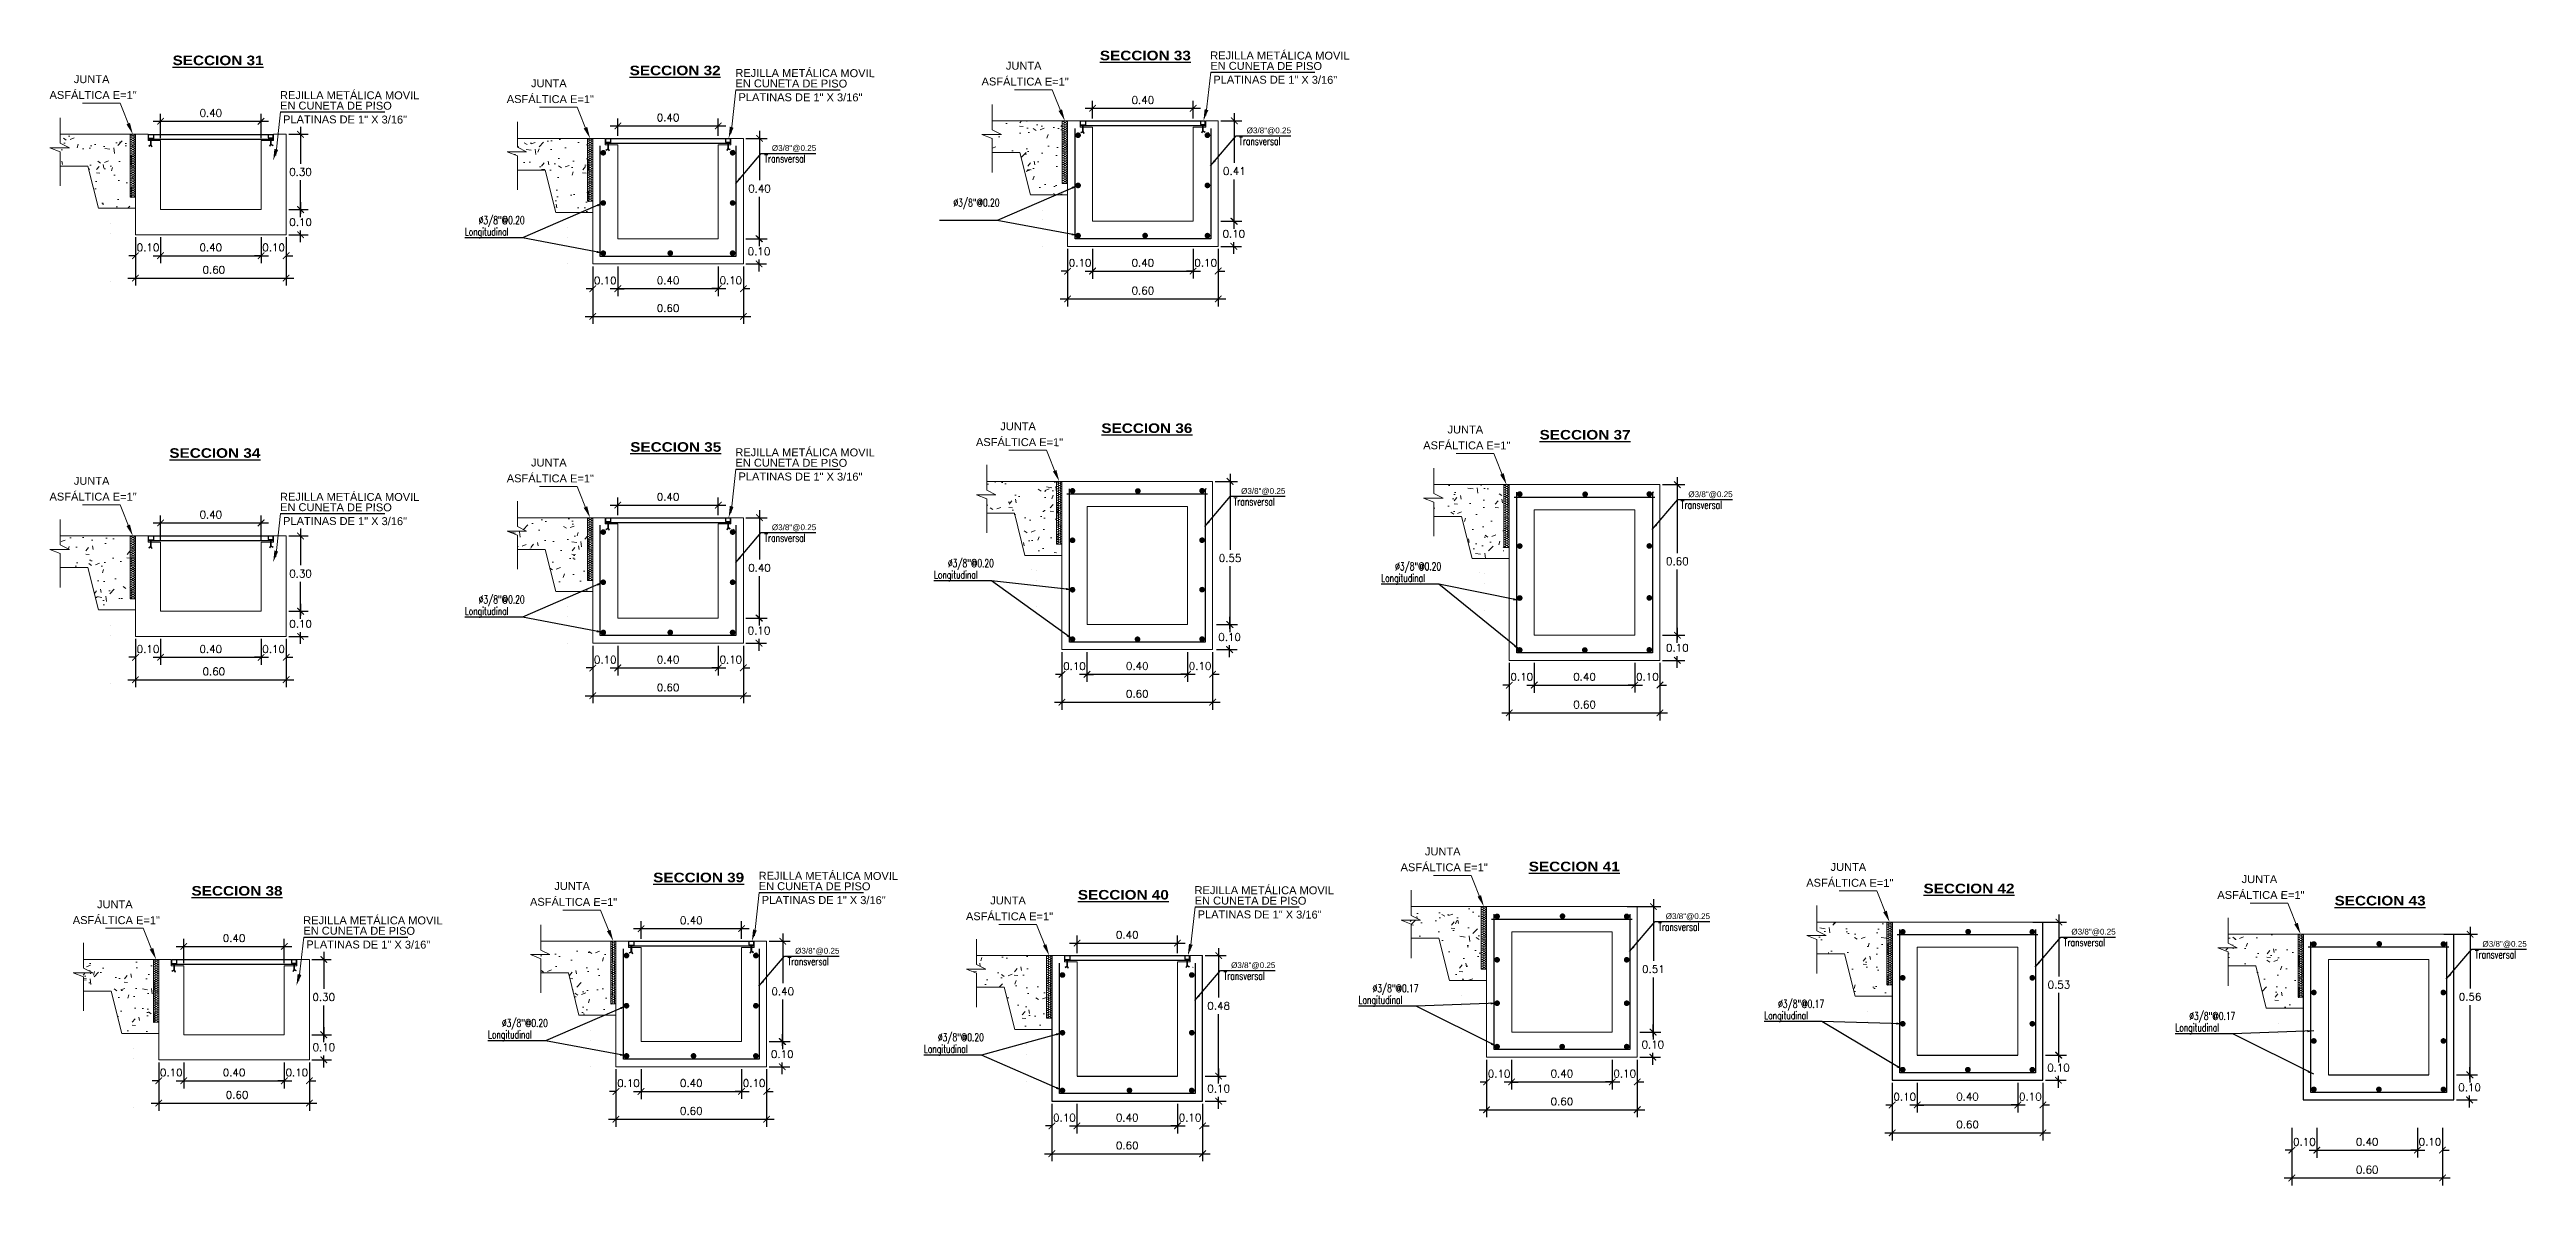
# Model space of a CAD drawing. Header units: millimetres. Extents: x 2085 to 2236, y 1365 to 1444.
# Drawn here: x 2224.42 to 2234.28, y 1427.71 to 1432.23 of the extents above; entities that cross this region are included whole.
import ezdxf

# ---------------------------------------------------------------- set-up
doc = ezdxf.new("R2010")
doc.units = ezdxf.units.MM
doc.linetypes.add('ACAD_ISO02W100', pattern=[15, 12, -3])
doc.linetypes.add('DASHED2', pattern=[0.375, 0.25, -0.125])
for name, color, linetype, lineweight in [('0.2', 32, 'ACAD_ISO02W100', 0), ('cotas', 1, 'Continuous', 15), ('linea fina 01', 189, 'Continuous', 0), ('PROYECCIONES-INT', 1, 'DASHED2', 5), ('TEXTO', 255, 'Continuous', 5)]:
    doc.layers.add(name, color=color, linetype=linetype, lineweight=lineweight)
for name, color, linetype in [('ELEVACION-02', 2, 'Continuous'), ('ELEVACION-03', 3, 'Continuous'), ('TEX', 3, 'Continuous')]:
    doc.layers.add(name, color=color, linetype=linetype)
doc.styles.add('COTAS', font='arial.ttf')
doc.styles.add('MtXpl_Arial_Black', font='')
doc.styles.add('ROMANS', font='romans.shx', dxfattribs={"width": 0.7})
doc.styles.add('ROMANS-DIM', font='romans.shx')
doc.styles.add('VANO', font='swissl.ttf', dxfattribs={"height": 0.2})
doc.styles.get('MtXpl_Arial_Black').set_extended_font_data('Arial Black')
doc.dimstyles.new('1-25V', dxfattribs={"dimscale": 0.2, "dimtxt": 0.18, "dimasz": 0.13, "dimexe": 0.18, "dimexo": 0.15, "dimgap": 0.1, "dimtad": 0, "dimtih": 1, "dimtoh": 1, "dimzin": 0, "dimdsep": 46, "dimtxsty": 'COTAS', "dimcen": 0.09, "dimadec": 0, "dimazin": 0, "dimtfac": 1, "dimtmove": 2, "dimatfit": 3, "dimfxl": 1, "dimtolj": 1, "dimtzin": 0, "dimarcsym": 0})
doc.dimstyles.new('20_METRIC  ARCHITECTURAL', dxfattribs={"dimscale": 0.2, "dimtxt": 0.03, "dimasz": 0.13, "dimexe": 0.15, "dimexo": 0.05, "dimgap": 0.09, "dimtad": 1, "dimtih": 1, "dimtoh": 1, "dimzin": 0, "dimdsep": 46, "dimtxsty": 'ROMANS-DIM', "dimblk": 'ARCHTICK', "dimcen": 2, "dimdle": 0.15, "dimclrd": 9, "dimclre": 9, "dimadec": 0, "dimazin": 0, "dimtfac": 1, "dimtix": 1, "dimtofl": 0, "dimtmove": 0, "dimatfit": 3, "dimfxl": 1, "dimfrac": 2, "dimtolj": 1, "dimtzin": 0, "dimarcsym": 0})

msp = doc.modelspace()

# ---------------------------------------------------------------- texts
at = {"layer": 'cotas', "char_height": 0.02304, "attachment_point": 6, "style": 'COTAS'}
for insert in [(2229.3595, 1431.9062, 5186.963), (2227.469, 1431.8362), (2229.3372, 1430.4697), (2231.118, 1430.4567), (2227.469, 1430.3251), (2231.0279, 1428.7757, 5186.963), (2232.6431, 1428.7139, 5186.963), (2234.2799, 1428.6654, 5186.963), (2227.5615, 1428.6379), (2229.2972, 1428.5805)]:
    msp.add_mtext('Ø3/8"@0.25', dxfattribs=dict(at, insert=insert))
at = {"layer": 'TEX', "color": 7, "linetype": 'Continuous', "lineweight": 5, "char_height": 0.0313, "style": 'ROMANS'}
for s, insert, attachment_point in [('Transversal', (2227.2622, 1431.8118), 1), ('Transversal', (2229.1528, 1431.8817, 5186.963), 1), ('Ø3/8"@0.20', (2228.1987, 1431.6157, 5186.963), 6), ('Longitudinal', (2226.0695, 1431.5206), 1), ('Ø3/8"@0.20', (2226.3081, 1431.5457), 6), ('Transversal', (2229.1305, 1430.4452), 1), ('Transversal', (2230.9113, 1430.4323), 1), ('Transversal', (2227.2622, 1430.3007), 1), ('Longitudinal', (2227.9377, 1430.154), 1), ('Ø3/8"@0.20', (2228.1764, 1430.1791), 6), ('Longitudinal', (2229.7185, 1430.1411), 1), ('Ø3/8"@0.20', (2229.9572, 1430.1662), 6), ('Ø3/8"@0.20', (2226.3081, 1430.0346), 6), ('Longitudinal', (2226.0695, 1430.0095), 1), ('Transversal', (2230.8212, 1428.7513, 5186.963), 1), ('Transversal', (2232.4363, 1428.6895, 5186.963), 1), ('Transversal', (2227.3547, 1428.6135), 1), ('Transversal', (2229.0905, 1428.5561), 1), ('Transversal', (2234.0732, 1428.641, 5186.963), 1), ('Longitudinal', (2229.6284, 1428.4601, 5186.963), 1), ('Ø3/8"@0.17', (2229.8671, 1428.4852, 5186.963), 6), ('Ø3/8"@0.20', (2226.4006, 1428.3474), 6), ('Longitudinal', (2231.2436, 1428.3983, 5186.963), 1), ('Ø3/8"@0.17', (2231.4822, 1428.4234, 5186.963), 6), ('Ø3/8"@0.17', (2233.1191, 1428.3749, 5186.963), 6), ('Longitudinal', (2226.162, 1428.3223), 1), ('Longitudinal', (2227.8977, 1428.2649), 1), ('Ø3/8"@0.20', (2228.1364, 1428.29), 6), ('Longitudinal', (2232.8804, 1428.3498, 5186.963), 1)]:
    msp.add_mtext(s, dxfattribs=dict(at, insert=insert, attachment_point=attachment_point))
at = {"layer": 'TEXTO', "color": 18, "lineweight": -3, "true_color": 0x000000, "style": 'MtXpl_Arial_Black'}
for s, p in [('%%USECCION 31', (2224.9063, 1432.1686)), ('%%USECCION 33', (2228.5984, 1432.188)), ('%%USECCION 32', (2226.7262, 1432.1284)), ('%%USECCION 36', (2228.6044, 1430.7032)), ('%%USECCION 34', (2224.8934, 1430.6042)), ('%%USECCION 35', (2226.7285, 1430.6283)), ('%%USECCION 37', (2230.3492, 1430.677)), ('%%USECCION 39', (2226.8198, 1428.9132)), ('%%USECCION 41', (2230.306, 1428.957)), ('%%USECCION 38', (2224.9817, 1428.8598)), ('%%USECCION 40', (2228.5107, 1428.8443)), ('%%USECCION 42', (2231.8778, 1428.8693)), ('%%USECCION 43', (2233.5147, 1428.8208))]:
    msp.add_text(s, height=0.038105, dxfattribs=at).set_placement(p)

# ---------------------------------------------------------------- blocks, each defined once
blk = doc.blocks.new('_ArchTick')
at = {"color": 0, "linetype": 'ByBlock', "const_width": 0.15}
blk.add_lwpolyline([(-0.5, -0.5), (0.5, 0.5)], dxfattribs=at)
blk = doc.blocks.new('*D868')
at = {"color": 9, "lineweight": -2, "transparency": 16777216}
for p, q in [((2224.8511, 1428.1956), (2224.8511, 1428.0029)), ((2225.4511, 1428.1956), (2225.4511, 1428.0029)), ((2224.8211, 1428.0329), (2225.4811, 1428.0329))]:
    blk.add_line(p, q, dxfattribs=at)
at = {"layer": 'Defpoints', "color": 0, "transparency": 16777216}
for p in [(2224.8511, 1428.2056, 10373.926), (2225.4511, 1428.2056, 10373.926), (2225.4511, 1428.0329)]:
    blk.add_point(p, dxfattribs=at)
at = {"color": 9, "lineweight": -2, "transparency": 16777216, "xscale": 0.026, "yscale": 0.026, "zscale": 0.026, "rotation": 180}
blk.add_blockref('_ArchTick', (2224.8511, 1428.0329), dxfattribs=at)
at = {"color": 9, "lineweight": -2, "transparency": 16777216, "xscale": 0.026, "yscale": 0.026, "zscale": 0.026}
blk.add_blockref('_ArchTick', (2225.4511, 1428.0329), dxfattribs=at)
at = {"color": 0, "lineweight": 0, "transparency": 16777216, "insert": (2225.1629, 1428.0659), "char_height": 0.03, "attachment_point": 5, "style": 'ROMANS-DIM'}
blk.add_mtext('\\A1;0.60', dxfattribs=at)
blk = doc.blocks.new('*D869')
at = {"color": 9, "lineweight": -2, "transparency": 16777216}
for p, q in [((2225.4611, 1428.6056), (2225.5382, 1428.6056)), ((2225.5082, 1428.6356), (2225.5082, 1428.4886)), ((2225.5082, 1428.2756), (2225.5082, 1428.4226)), ((2225.4713, 1428.3056), (2225.5382, 1428.3056))]:
    blk.add_line(p, q, dxfattribs=at)
at = {"layer": 'Defpoints', "color": 0, "transparency": 16777216}
for p in [(2225.4511, 1428.6056, 5186.963), (2225.4613, 1428.3056, 5186.963), (2225.5082, 1428.3056)]:
    blk.add_point(p, dxfattribs=at)
at = {"color": 9, "lineweight": -2, "transparency": 16777216, "xscale": 0.026, "yscale": 0.026, "zscale": 0.026}
for p, rotation in [((2225.5082, 1428.6056), 90), ((2225.5082, 1428.3056), 270)]:
    blk.add_blockref('_ArchTick', p, dxfattribs=dict(at, rotation=rotation))
at = {"color": 0, "lineweight": 0, "transparency": 16777216, "insert": (2225.5082, 1428.4556), "char_height": 0.03, "attachment_point": 5, "style": 'ROMANS-DIM'}
blk.add_mtext('\\A1;0.30', dxfattribs=at)
blk = doc.blocks.new('*D870')
at = {"color": 9, "lineweight": -2, "transparency": 16777216}
for p, q in [((2225.4611, 1428.3056), (2225.5386, 1428.3056)), ((2225.5086, 1428.3356), (2225.5086, 1428.2886)), ((2225.4611, 1428.2056), (2225.5386, 1428.2056)), ((2225.5086, 1428.1756), (2225.5086, 1428.2226))]:
    blk.add_line(p, q, dxfattribs=at)
at = {"layer": 'Defpoints', "color": 0, "transparency": 16777216}
for p in [(2225.4511, 1428.3056), (2225.4511, 1428.2056), (2225.5086, 1428.2056)]:
    blk.add_point(p, dxfattribs=at)
at = {"color": 9, "lineweight": -2, "transparency": 16777216, "xscale": 0.026, "yscale": 0.026, "zscale": 0.026}
for p, rotation in [((2225.5086, 1428.3056), 90), ((2225.5086, 1428.2056), 270)]:
    blk.add_blockref('_ArchTick', p, dxfattribs=dict(at, rotation=rotation))
at = {"color": 0, "lineweight": 0, "transparency": 16777216, "insert": (2225.5086, 1428.2556), "char_height": 0.03, "attachment_point": 5, "style": 'ROMANS-DIM'}
blk.add_mtext('\\A1;0.10', dxfattribs=at)
blk = doc.blocks.new('*D871')
at = {"color": 9, "lineweight": -2, "transparency": 16777216}
for p, q in [((2224.8511, 1428.1956), (2224.8511, 1428.092)), ((2224.9508, 1428.1956), (2224.9508, 1428.092)), ((2224.8511, 1428.122), (2224.8251, 1428.122)), ((2224.9508, 1428.122), (2224.9768, 1428.122))]:
    blk.add_line(p, q, dxfattribs=at)
at = {"layer": 'Defpoints', "color": 0, "transparency": 16777216}
for p in [(2224.8511, 1428.2056, 5186.963), (2224.9508, 1428.2056, 5186.963), (2224.9508, 1428.122)]:
    blk.add_point(p, dxfattribs=at)
at = {"color": 9, "lineweight": -2, "transparency": 16777216, "xscale": 0.026, "yscale": 0.026, "zscale": 0.026}
blk.add_blockref('_ArchTick', (2224.8511, 1428.122), dxfattribs=at)
at = {"color": 9, "lineweight": -2, "transparency": 16777216, "xscale": 0.026, "yscale": 0.026, "zscale": 0.026, "rotation": 180}
blk.add_blockref('_ArchTick', (2224.9508, 1428.122), dxfattribs=at)
at = {"color": 0, "lineweight": 0, "transparency": 16777216, "insert": (2224.901, 1428.155), "char_height": 0.03, "attachment_point": 5, "style": 'ROMANS-DIM'}
blk.add_mtext('\\A1;0.10', dxfattribs=at)
blk = doc.blocks.new('*D872')
at = {"color": 9, "lineweight": -2, "transparency": 16777216}
for p, q in [((2224.9508, 1428.1956), (2224.9508, 1428.092)), ((2225.3511, 1428.1956), (2225.3511, 1428.092)), ((2224.9208, 1428.122), (2225.3811, 1428.122))]:
    blk.add_line(p, q, dxfattribs=at)
at = {"layer": 'Defpoints', "color": 0, "transparency": 16777216}
for p in [(2224.9508, 1428.2056, 10373.926), (2225.3511, 1428.2056, 5186.963), (2225.3511, 1428.122)]:
    blk.add_point(p, dxfattribs=at)
at = {"color": 9, "lineweight": -2, "transparency": 16777216, "xscale": 0.026, "yscale": 0.026, "zscale": 0.026, "rotation": 180}
blk.add_blockref('_ArchTick', (2224.9508, 1428.122), dxfattribs=at)
at = {"color": 9, "lineweight": -2, "transparency": 16777216, "xscale": 0.026, "yscale": 0.026, "zscale": 0.026}
blk.add_blockref('_ArchTick', (2225.3511, 1428.122), dxfattribs=at)
at = {"color": 0, "lineweight": 0, "transparency": 16777216, "insert": (2225.151, 1428.155), "char_height": 0.03, "attachment_point": 5, "style": 'ROMANS-DIM'}
blk.add_mtext('\\A1;0.40', dxfattribs=at)
blk = doc.blocks.new('*D873')
at = {"color": 9, "lineweight": -2, "transparency": 16777216}
for p, q in [((2225.3511, 1428.1956), (2225.3511, 1428.092)), ((2225.4511, 1428.1956), (2225.4511, 1428.092)), ((2225.3511, 1428.122), (2225.3251, 1428.122)), ((2225.4511, 1428.122), (2225.4771, 1428.122))]:
    blk.add_line(p, q, dxfattribs=at)
at = {"layer": 'Defpoints', "color": 0, "transparency": 16777216}
for p in [(2225.3511, 1428.2056), (2225.4511, 1428.2056, 5186.963), (2225.4511, 1428.122)]:
    blk.add_point(p, dxfattribs=at)
at = {"color": 9, "lineweight": -2, "transparency": 16777216, "xscale": 0.026, "yscale": 0.026, "zscale": 0.026}
blk.add_blockref('_ArchTick', (2225.3511, 1428.122), dxfattribs=at)
at = {"color": 9, "lineweight": -2, "transparency": 16777216, "xscale": 0.026, "yscale": 0.026, "zscale": 0.026, "rotation": 180}
blk.add_blockref('_ArchTick', (2225.4511, 1428.122), dxfattribs=at)
at = {"color": 0, "lineweight": 0, "transparency": 16777216, "insert": (2225.4011, 1428.155), "char_height": 0.03, "attachment_point": 5, "style": 'ROMANS-DIM'}
blk.add_mtext('\\A1;0.10', dxfattribs=at)
blk = doc.blocks.new('TEXTO 2')
at = {"color": 172}
blk.add_line((0.0288, 0.1939), (0.4439, 0.1939), dxfattribs=at)
at = {"layer": 'linea fina 01', "ltscale": 0.1}
blk.add_line((0.01, 0.0209), (0.0288, 0.1939), dxfattribs=at)
blk.add_solid([(0.0196, 0.0427), (0, 0), (0.0047, 0.0468)], dxfattribs=at)
at = {"layer": '0.2', "color": 251, "true_color": 0x636466, "style": 'VANO', "oblique": 360}
for s, p in [('REJILLA METÁLICA MOVIL', (0.0269, 0.2452, 3120.6234)), ('EN CUNETA DE PISO', (0.0273, 0.2037, 3120.6234)), ('PLATINAS DE 1" X 3/16"', (0.0393, 0.1487, -5186.963))]:
    blk.add_text(s, height=0.0315, rotation=359.88, dxfattribs=at).set_placement(p)
blk = doc.blocks.new('*D874')
at = {"color": 9, "lineweight": -2, "transparency": 16777216}
for p, q in [((2224.9211, 1428.6576), (2225.3811, 1428.6576)), ((2224.9511, 1428.5905), (2224.9511, 1428.6876)), ((2225.3511, 1428.5905), (2225.3511, 1428.6876))]:
    blk.add_line(p, q, dxfattribs=at)
at = {"layer": 'Defpoints', "color": 0, "transparency": 16777216}
for p in [(2225.3511, 1428.6576), (2224.9511, 1428.5805), (2225.3511, 1428.5805)]:
    blk.add_point(p, dxfattribs=at)
at = {"color": 9, "lineweight": -2, "transparency": 16777216, "xscale": 0.026, "yscale": 0.026, "zscale": 0.026, "rotation": 180}
blk.add_blockref('_ArchTick', (2224.9511, 1428.6576), dxfattribs=at)
at = {"color": 9, "lineweight": -2, "transparency": 16777216, "xscale": 0.026, "yscale": 0.026, "zscale": 0.026}
blk.add_blockref('_ArchTick', (2225.3511, 1428.6576), dxfattribs=at)
at = {"color": 0, "lineweight": 0, "transparency": 16777216, "insert": (2225.1511, 1428.6906), "char_height": 0.03, "attachment_point": 5, "style": 'ROMANS-DIM'}
blk.add_mtext('\\A1;0.40', dxfattribs=at)
blk = doc.blocks.new('TEXTO 1')
at = {"layer": 'linea fina 01', "ltscale": 0.1}
for p, q in [((-0.0508, 0.1241), (-0.201, 0.1241)), ((-0.01, 0.0209), (-0.0508, 0.1241))]:
    blk.add_line(p, q, dxfattribs=at)
blk.add_solid([(-0.0255, 0.0395), (0, 0), (-0.0114, 0.0456)], dxfattribs=at)
at = {"layer": '0.2', "color": 251, "true_color": 0x636466, "style": 'VANO', "oblique": 360}
for s, p in [('JUNTA', (-0.2351, 0.204, -5186.963)), ('ASFÁLTICA E=1"', (-0.3318, 0.1411, -5186.963))]:
    blk.add_text(s, height=0.0315, rotation=359.88, dxfattribs=at).set_placement(p)
blk = doc.blocks.new('junta asfaltica')
at = {"lineweight": 0}
h = blk.add_hatch(dxfattribs=at)
h.set_pattern_fill('AR-CONC', scale=0.01, style=0)
h.set_pattern_definition([(50, (-0.1189, -0.07007), (0.163966, -0.014345), [0.017145, -0.188595]), (355, (-0.1189, -0.07007), (-0.03172, 0.17195), [0.013716, -0.150877]), (100.45, (-0.10524, -0.07126), (0.13225, 0.157606), [0.01457, -0.16028]), (46.184, (-0.1189, -0.02435), (0.24397, -0.03784), [0.02572, -0.28289]), (96.636, (-0.09857, -0.0275), (0.21366, 0.22268), [0.02186, -0.24042]), (351.184, (-0.1189, -0.02435), (0.21366, 0.22268), [0.02057, -0.22631]), (21, (-0.09604, -0.03578), (0.136453, -0.09204), [0.017145, -0.188595]), (326, (-0.09604, -0.03578), (0.05562, 0.16577), [0.013716, -0.150876]), (71.45, (-0.08467, -0.04345), (0.192075, 0.07373), [0.01457, -0.16028]), (37.5, (-0.1189, -0.07007), (0.00278, 0.0761), [0, -0.149047, 0, -0.153162, 0, -0.151448]), (7.5, (-0.1189, -0.07007), (0.060138, 0.090163), [0, -0.087325, 0, -0.145618, 0, -0.057722]), (327.5, (-0.16988, -0.07007), (0.122032, -0.005156), [0, -0.05715, 0, -0.178308, 0, -0.236601]), (317.5, (-0.19274, -0.07007), (0.133316, 0.022884), [0, -0.074295, 0, -0.118415, 0, -0.168021])])
h.paths.add_polyline_path([(-0.0211, 0), (-0.2996, 0), (-0.2996, -0.0354), (-0.263, -0.0537), (-0.3406, -0.0537), (-0.2996, -0.0698), (-0.2996, -0.1263), (-0.1895, -0.1263), (-0.1474, -0.2947), (-0.0211, -0.2947)])
h = blk.add_hatch(dxfattribs=at)
h.set_pattern_fill('HONEY', scale=0.018712, angle=180, style=0)
h.set_pattern_definition([(360, (-1344.4353063, 712.016532), (0.008020611728, -0.004630701234), [0.005347074485, -0.01069414897]), (240, (-1344.4353063, 712.016532), (-0.00802061077, -0.004630702893), [0.005347074485, -0.01069414897]), (300, (-1344.4353063, 712.016532), (9.58e-10, -0.009261404127), [-0.01069414897, 0.005347074485])])
h.paths.add_polyline_path([(-0.0211, -0.0843), (-0.0211, -0.1264), (-0.016, -0.1264), (-0.016, -0.0843)])
h = blk.add_hatch(dxfattribs=at)
h.set_pattern_fill('HONEY', scale=0.018712, angle=180, style=0)
h.set_pattern_definition([(360, (-1344.4353063, 711.8902234), (0.008020611728, -0.004630701234), [0.005347074485, -0.01069414897]), (240, (-1344.4353063, 711.8902234), (-0.00802061077, -0.004630702893), [0.005347074485, -0.01069414897]), (300, (-1344.4353063, 711.8902234), (9.58e-10, -0.009261404127), [-0.01069414897, 0.005347074485])])
h.paths.add_polyline_path([(-0.0211, -0.2106), (-0.0211, -0.2527), (-0.016, -0.2527), (-0.016, -0.2106)])
at = {"color": 7, "linetype": 'ByBlock', "lineweight": 0}
for p, q in [((-0.2996, 0.0657), (-0.2996, -0.0354)), ((-0.263, -0.0537), (-0.3406, -0.0537)), ((-0.3406, -0.0537), (-0.2996, -0.0698)), ((-0.2996, -0.0354), (-0.263, -0.0537)), ((-0.2996, -0.0698), (-0.2996, -0.2054))]:
    blk.add_line(p, q, dxfattribs=at)
at = {"color": 7, "lineweight": 0}
for p, q in [((-0.2996, 0), (-0.0211, 0)), ((-0.0211, 0), (0, 0)), ((-0.0211, 0), (-0.0211, -0.25)), ((-0.0066, 0), (-0.0049, -0.0029)), ((0, -0.2947), (0, 0)), ((-0.0148, -0.0028), (-0.0211, -0.0028)), ((-0.0211, -0.0107), (-0.0205, -0.0116)), ((-0.0207, -0.0113), (-0.0211, -0.0119)), ((-0.0211, -0.0199), (-0.0205, -0.0208)), ((-0.0207, -0.0206), (-0.0211, -0.0212)), ((-0.0211, -0.0292), (-0.0205, -0.0301)), ((-0.0207, -0.0298), (-0.0211, -0.0305)), ((-0.0211, -0.0385), (-0.0205, -0.0394)), ((-0.0207, -0.0391), (-0.0211, -0.0397)), ((-0.0211, -0.0557), (-0.0205, -0.0566)), ((-0.0207, -0.0563), (-0.0211, -0.057)), ((-0.0211, -0.065), (-0.0205, -0.0659)), ((-0.0207, -0.0656), (-0.0211, -0.0662)), ((-0.0211, -0.0742), (-0.0205, -0.0751)), ((-0.0207, -0.0749), (-0.0211, -0.0755)), ((-0.0211, -0.0835), (-0.0206, -0.0842)), ((-0.0211, -0.0921), (-0.0205, -0.093)), ((-0.0207, -0.0927), (-0.0211, -0.0933)), ((-0.0149, -0.0478), (-0.0207, -0.0478)), ((-0.0207, -0.0841), (-0.0207, -0.0842)), ((-0.0204, -0.0113), (-0.015, -0.0113)), ((-0.0204, -0.0206), (-0.015, -0.0206)), ((-0.0204, -0.0298), (-0.015, -0.0298)), ((-0.0204, -0.0391), (-0.015, -0.0391)), ((-0.0204, -0.0563), (-0.015, -0.0563)), ((-0.0204, -0.0656), (-0.015, -0.0656)), ((-0.0204, -0.0749), (-0.015, -0.0749)), ((-0.0204, -0.0841), (-0.015, -0.0841)), ((-0.0204, -0.0927), (-0.015, -0.0927)), ((-0.0127, -0.0067), (-0.0153, -0.0113)), ((-0.0127, -0.0159), (-0.0153, -0.0206)), ((-0.0127, -0.0252), (-0.0153, -0.0298)), ((-0.0127, -0.0345), (-0.0153, -0.0391)), ((-0.0127, -0.0517), (-0.0153, -0.0563)), ((-0.0127, -0.061), (-0.0153, -0.0656)), ((-0.0127, -0.0702), (-0.0153, -0.0749)), ((-0.0127, -0.0795), (-0.0153, -0.0841)), ((-0.0127, -0.0881), (-0.0153, -0.0927)), ((-0.0127, -0.0973), (-0.0153, -0.102)), ((-0.0152, -0.0116), (-0.0125, -0.0162)), ((-0.0152, -0.0208), (-0.0125, -0.0255)), ((-0.0152, -0.0301), (-0.0125, -0.0347)), ((-0.0152, -0.0394), (-0.0125, -0.044)), ((-0.0152, -0.0566), (-0.0125, -0.0612)), ((-0.0152, -0.0659), (-0.0125, -0.0705)), ((-0.0152, -0.0751), (-0.0125, -0.0798)), ((-0.0152, -0.093), (-0.0125, -0.0976)), ((-0.0125, -0.044), (-0.0149, -0.0476)), ((-0.0148, -0.0029), (-0.0125, -0.0069)), ((-0.0148, -0.048), (-0.0125, -0.052)), ((-0.0148, -0.0843), (-0.0125, -0.0883)), ((-0.0123, -0.0067), (-0.007, -0.0067)), ((-0.0123, -0.0159), (-0.007, -0.0159)), ((-0.0123, -0.0252), (-0.007, -0.0252)), ((-0.0123, -0.0345), (-0.007, -0.0345)), ((-0.0123, -0.0437), (-0.007, -0.0437)), ((-0.0123, -0.0517), (-0.007, -0.0517)), ((-0.0123, -0.061), (-0.007, -0.061)), ((-0.0123, -0.0702), (-0.007, -0.0702)), ((-0.0123, -0.0795), (-0.007, -0.0795)), ((-0.0123, -0.0881), (-0.007, -0.0881)), ((-0.0123, -0.0973), (-0.007, -0.0973)), ((-0.0052, -0.0029), (-0.0073, -0.0067)), ((-0.0046, -0.0113), (-0.0073, -0.0159)), ((-0.0046, -0.0206), (-0.0073, -0.0252)), ((-0.0046, -0.0298), (-0.0073, -0.0345)), ((-0.0046, -0.0391), (-0.0073, -0.0437)), ((-0.0052, -0.048), (-0.0073, -0.0517)), ((-0.0046, -0.0563), (-0.0073, -0.061)), ((-0.0046, -0.0656), (-0.0073, -0.0702)), ((-0.0046, -0.0749), (-0.0073, -0.0795)), ((-0.0052, -0.0843), (-0.0073, -0.0881)), ((-0.0046, -0.0927), (-0.0073, -0.0973)), ((-0.0072, -0.0069), (-0.0045, -0.0116)), ((-0.0072, -0.0162), (-0.0045, -0.0208)), ((-0.0072, -0.0255), (-0.0045, -0.0301)), ((-0.0072, -0.0347), (-0.0045, -0.0394)), ((-0.0072, -0.052), (-0.0045, -0.0566)), ((-0.0072, -0.0612), (-0.0045, -0.0659)), ((-0.0072, -0.0705), (-0.0045, -0.0751)), ((-0.0072, -0.0798), (-0.0046, -0.0842)), ((-0.0072, -0.0883), (-0.0045, -0.093)), ((-0.0072, -0.0976), (-0.0045, -0.1022)), ((-0.0069, -0.0439), (-0.0052, -0.0474)), ((-0.0053, -0.0477), (0, -0.0477)), ((-0.0051, -0.0029), (0, -0.0029)), ((-0.0043, -0.0113), (0, -0.0113)), ((-0.0043, -0.0206), (0, -0.0206)), ((-0.0043, -0.0298), (0, -0.0298)), ((-0.0043, -0.0391), (0, -0.0391)), ((-0.0043, -0.0563), (0, -0.0563)), ((-0.0043, -0.0656), (0, -0.0656)), ((-0.0043, -0.0749), (0, -0.0749)), ((-0.0043, -0.0841), (0, -0.0841)), ((-0.0043, -0.0927), (0, -0.0927)), ((-0.1895, -0.1263), (-0.2996, -0.1263)), ((-0.1474, -0.2947), (-0.1895, -0.1263)), ((-0.0211, -0.1013), (-0.0205, -0.1022)), ((-0.0207, -0.102), (-0.0211, -0.1026)), ((-0.0211, -0.1106), (-0.0205, -0.1115)), ((-0.0207, -0.1112), (-0.0211, -0.1119)), ((-0.0211, -0.1199), (-0.0205, -0.1208)), ((-0.0207, -0.1205), (-0.0211, -0.1211)), ((-0.0148, -0.1291), (-0.0211, -0.1291)), ((-0.0211, -0.137), (-0.0205, -0.1379)), ((-0.0207, -0.1376), (-0.0211, -0.1382)), ((-0.0211, -0.1463), (-0.0205, -0.1471)), ((-0.0207, -0.1469), (-0.0211, -0.1475)), ((-0.0211, -0.1555), (-0.0205, -0.1564)), ((-0.0207, -0.1561), (-0.0211, -0.1568)), ((-0.0211, -0.1648), (-0.0205, -0.1657)), ((-0.0207, -0.1654), (-0.0211, -0.166)), ((-0.0211, -0.182), (-0.0205, -0.1829)), ((-0.0207, -0.1826), (-0.0211, -0.1833)), ((-0.0211, -0.1913), (-0.0205, -0.1922)), ((-0.0207, -0.1919), (-0.0211, -0.1925)), ((-0.0149, -0.1741), (-0.0207, -0.1741)), ((-0.0204, -0.102), (-0.015, -0.102)), ((-0.0204, -0.1112), (-0.015, -0.1112)), ((-0.0204, -0.1205), (-0.015, -0.1205)), ((-0.0204, -0.1376), (-0.015, -0.1376)), ((-0.0204, -0.1469), (-0.015, -0.1469)), ((-0.0204, -0.1561), (-0.015, -0.1561)), ((-0.0204, -0.1654), (-0.015, -0.1654)), ((-0.0204, -0.1827), (-0.015, -0.1827)), ((-0.0204, -0.1919), (-0.015, -0.1919)), ((-0.0127, -0.1066), (-0.0153, -0.1112)), ((-0.0127, -0.1158), (-0.0153, -0.1205)), ((-0.0127, -0.133), (-0.0153, -0.1376)), ((-0.0127, -0.1422), (-0.0153, -0.1469)), ((-0.0127, -0.1515), (-0.0153, -0.1561)), ((-0.0127, -0.1608), (-0.0153, -0.1654)), ((-0.0127, -0.178), (-0.0153, -0.1826)), ((-0.0127, -0.1873), (-0.0153, -0.1919)), ((-0.0127, -0.1965), (-0.0153, -0.2012)), ((-0.0152, -0.1022), (-0.0125, -0.1069)), ((-0.0152, -0.1115), (-0.0125, -0.1161)), ((-0.0152, -0.1208), (-0.0125, -0.1254)), ((-0.0152, -0.1379), (-0.0125, -0.1425)), ((-0.0152, -0.1471), (-0.0125, -0.1518)), ((-0.0152, -0.1564), (-0.0125, -0.161)), ((-0.0152, -0.1657), (-0.0125, -0.1703)), ((-0.0152, -0.1829), (-0.0125, -0.1876)), ((-0.0152, -0.1922), (-0.0125, -0.1968)), ((-0.0125, -0.1703), (-0.0149, -0.1739)), ((-0.0129, -0.1256), (-0.0148, -0.1288)), ((-0.0148, -0.1292), (-0.0125, -0.1333)), ((-0.0148, -0.1743), (-0.0125, -0.1783)), ((-0.0123, -0.1066), (-0.007, -0.1066)), ((-0.0123, -0.1159), (-0.007, -0.1159)), ((-0.0123, -0.1251), (-0.007, -0.1251)), ((-0.0123, -0.133), (-0.007, -0.133)), ((-0.0123, -0.1422), (-0.007, -0.1422)), ((-0.0123, -0.1515), (-0.007, -0.1515)), ((-0.0123, -0.1608), (-0.007, -0.1608)), ((-0.0123, -0.17), (-0.007, -0.17)), ((-0.0123, -0.178), (-0.007, -0.178)), ((-0.0123, -0.1873), (-0.007, -0.1873)), ((-0.0123, -0.1966), (-0.007, -0.1966)), ((-0.0046, -0.102), (-0.0073, -0.1066)), ((-0.0046, -0.1112), (-0.0073, -0.1158)), ((-0.0046, -0.1205), (-0.0073, -0.1251)), ((-0.0073, -0.1251), (-0.0049, -0.1293)), ((-0.0052, -0.1292), (-0.0073, -0.133)), ((-0.0046, -0.1376), (-0.0073, -0.1422)), ((-0.0046, -0.1469), (-0.0073, -0.1515)), ((-0.0046, -0.1561), (-0.0073, -0.1608)), ((-0.0046, -0.1654), (-0.0073, -0.17)), ((-0.0052, -0.1743), (-0.0073, -0.178)), ((-0.0046, -0.1826), (-0.0073, -0.1873)), ((-0.0046, -0.1919), (-0.0073, -0.1965)), ((-0.0072, -0.1069), (-0.0045, -0.1115)), ((-0.0072, -0.1161), (-0.0045, -0.1208)), ((-0.0072, -0.1333), (-0.0045, -0.1379)), ((-0.0072, -0.1425), (-0.0045, -0.1471)), ((-0.0072, -0.1518), (-0.0045, -0.1564)), ((-0.0072, -0.161), (-0.0045, -0.1657)), ((-0.0072, -0.1783), (-0.0045, -0.1829)), ((-0.0072, -0.1876), (-0.0045, -0.1922)), ((-0.0072, -0.1968), (-0.0045, -0.2014)), ((-0.0069, -0.1703), (-0.0052, -0.1737)), ((-0.0053, -0.174), (0, -0.174)), ((-0.0051, -0.1292), (0, -0.1292)), ((-0.0043, -0.102), (0, -0.102)), ((-0.0043, -0.1112), (0, -0.1112)), ((-0.0043, -0.1205), (0, -0.1205)), ((-0.0043, -0.1376), (0, -0.1376)), ((-0.0043, -0.1469), (0, -0.1469)), ((-0.0043, -0.1561), (0, -0.1561)), ((-0.0043, -0.1654), (0, -0.1654)), ((-0.0043, -0.1827), (0, -0.1827)), ((-0.0043, -0.1919), (0, -0.1919)), ((0, -0.2947), (-0.1474, -0.2947)), ((-0.0211, -0.2006), (-0.0205, -0.2014)), ((-0.0207, -0.2012), (-0.0211, -0.2018)), ((-0.0211, -0.2098), (-0.0206, -0.2105)), ((-0.0211, -0.2184), (-0.0205, -0.2193)), ((-0.0207, -0.219), (-0.0211, -0.2196)), ((-0.0211, -0.2276), (-0.0205, -0.2285)), ((-0.0207, -0.2283), (-0.0211, -0.2289)), ((-0.0211, -0.2369), (-0.0205, -0.2378)), ((-0.0207, -0.2375), (-0.0211, -0.2382)), ((-0.0211, -0.2462), (-0.0205, -0.2471)), ((-0.0207, -0.2468), (-0.0211, -0.2474)), ((-0.0211, -0.25), (0, -0.25)), ((-0.0207, -0.2104), (-0.0207, -0.2105)), ((-0.0204, -0.2012), (-0.015, -0.2012)), ((-0.0204, -0.2104), (-0.015, -0.2104)), ((-0.0204, -0.219), (-0.015, -0.219)), ((-0.0204, -0.2283), (-0.015, -0.2283)), ((-0.0204, -0.2375), (-0.015, -0.2375)), ((-0.0204, -0.2468), (-0.015, -0.2468)), ((-0.0127, -0.2058), (-0.0153, -0.2104)), ((-0.0127, -0.2144), (-0.0153, -0.219)), ((-0.0127, -0.2236), (-0.0153, -0.2283)), ((-0.0127, -0.2329), (-0.0153, -0.2375)), ((-0.0127, -0.2422), (-0.0153, -0.2468)), ((-0.0152, -0.2014), (-0.0125, -0.2061)), ((-0.0152, -0.2193), (-0.0125, -0.2239)), ((-0.0152, -0.2285), (-0.0125, -0.2332)), ((-0.0152, -0.2378), (-0.0125, -0.2424)), ((-0.0152, -0.2471), (-0.0135, -0.25)), ((-0.0148, -0.2106), (-0.0125, -0.2146)), ((-0.0123, -0.2058), (-0.007, -0.2058)), ((-0.0123, -0.2144), (-0.007, -0.2144)), ((-0.0123, -0.2236), (-0.007, -0.2236)), ((-0.0123, -0.2329), (-0.007, -0.2329)), ((-0.0123, -0.2422), (-0.007, -0.2422)), ((-0.0046, -0.2012), (-0.0073, -0.2058)), ((-0.0052, -0.2106), (-0.0073, -0.2144)), ((-0.0046, -0.219), (-0.0073, -0.2236)), ((-0.0046, -0.2283), (-0.0073, -0.2329)), ((-0.0046, -0.2375), (-0.0073, -0.2422)), ((-0.0072, -0.2061), (-0.0046, -0.2105)), ((-0.0072, -0.2146), (-0.0045, -0.2193)), ((-0.0072, -0.2239), (-0.0045, -0.2285)), ((-0.0072, -0.2332), (-0.0045, -0.2378)), ((-0.0072, -0.2424), (-0.0045, -0.2471)), ((-0.0046, -0.2468), (-0.0065, -0.25)), ((-0.0043, -0.2012), (0, -0.2012)), ((-0.0043, -0.2104), (0, -0.2104)), ((-0.0043, -0.219), (0, -0.219)), ((-0.0043, -0.2283), (0, -0.2283)), ((-0.0043, -0.2375), (0, -0.2375)), ((-0.0043, -0.2468), (0, -0.2468))]:
    blk.add_line(p, q, dxfattribs=at)
blk.add_blockref('TEXTO 1', (-0.0105, 0), dxfattribs=at)
blk = doc.blocks.new('rejilla de metal')
at = {"layer": 'ELEVACION-02', "color": 1}
for p, q in [((-0.2483, 0), (-0.2483, 0.0199)), ((0.2483, 0.0054), (0.2483, 0.0199))]:
    blk.add_line(p, q, dxfattribs=at)
at = {"layer": 'ELEVACION-03', "color": 1}
for p, q in [((-0.2483, 0.0199), (0.2483, 0.0199)), ((-0.2289, 0.0031), (-0.2483, 0.0031)), ((0.2483, 0), (-0.2483, 0)), ((-0.2289, 0.0199), (-0.2289, 0.0031)), ((0.2289, 0.0199), (0.2289, 0.0054)), ((0.2289, 0.0054), (0.2483, 0.0054)), ((0.2483, 0), (0.2483, 0.0054))]:
    blk.add_line(p, q, dxfattribs=at)
at = {"layer": 'PROYECCIONES-INT', "ltscale": 0.3}
for p, q in [((-0.2403, -0.0219), (-0.2403, 0)), ((-0.2403, -0.0219), (-0.2403, 0)), ((-0.2372, -0.0204), (-0.2372, 0)), ((-0.2372, -0.0204), (-0.2372, 0)), ((0.2374, -0.0181), (0.2374, 0)), ((0.2374, -0.0181), (0.2374, 0)), ((0.2405, -0.0196), (0.2405, 0))]:
    blk.add_line(p, q, dxfattribs=at)
at = {"layer": 'PROYECCIONES-INT'}
for p, q in [((-0.2473, -0.0257), (-0.2403, -0.0219)), ((-0.2473, -0.0257), (-0.2403, -0.0219)), ((-0.2461, -0.0283), (-0.2473, -0.0257)), ((-0.2461, -0.0283), (-0.2473, -0.0257)), ((-0.2386, -0.0237), (-0.2461, -0.0283)), ((-0.2386, -0.0237), (-0.2461, -0.0283)), ((-0.236, -0.0301), (-0.2386, -0.0237)), ((-0.236, -0.0301), (-0.2386, -0.0237)), ((-0.2372, -0.0204), (-0.2334, -0.0286)), ((-0.2334, -0.0286), (-0.236, -0.0301)), ((-0.2334, -0.0286), (-0.236, -0.0301)), ((0.2374, -0.0181), (0.2336, -0.0264)), ((0.2336, -0.0264), (0.2362, -0.0278)), ((0.2362, -0.0278), (0.2389, -0.0215)), ((0.2389, -0.0215), (0.2463, -0.026)), ((0.2475, -0.0234), (0.2405, -0.0196)), ((0.2475, -0.0234), (0.2405, -0.0196)), ((0.2463, -0.026), (0.2475, -0.0234)), ((0.2463, -0.026), (0.2475, -0.0234))]:
    blk.add_line(p, q, dxfattribs=at)
blk = doc.blocks.new('*D900')
at = {"color": 9, "lineweight": -2, "transparency": 16777216}
for p, q in [((2226.7717, 1428.6883), (2226.7717, 1428.7583)), ((2227.1717, 1428.6883), (2227.1717, 1428.7583)), ((2226.7417, 1428.7283), (2227.2017, 1428.7283))]:
    blk.add_line(p, q, dxfattribs=at)
at = {"layer": 'Defpoints', "color": 0, "transparency": 16777216}
for p in [(2226.7717, 1428.6783), (2227.1717, 1428.7283), (2227.1717, 1428.6783)]:
    blk.add_point(p, dxfattribs=at)
at = {"color": 9, "lineweight": -2, "transparency": 16777216, "xscale": 0.026, "yscale": 0.026, "zscale": 0.026, "rotation": 180}
blk.add_blockref('_ArchTick', (2226.7717, 1428.7283), dxfattribs=at)
at = {"color": 9, "lineweight": -2, "transparency": 16777216, "xscale": 0.026, "yscale": 0.026, "zscale": 0.026}
blk.add_blockref('_ArchTick', (2227.1717, 1428.7283), dxfattribs=at)
at = {"color": 0, "lineweight": 0, "transparency": 16777216, "insert": (2226.9717, 1428.7613), "char_height": 0.03, "attachment_point": 5, "style": 'ROMANS-DIM'}
blk.add_mtext('\\A1;0.40', dxfattribs=at)
blk = doc.blocks.new('*D901')
at = {"color": 9, "lineweight": -2, "transparency": 16777216}
for p, q in [((2226.6717, 1428.1684), (2226.6717, 1427.939)), ((2227.2717, 1428.1684), (2227.2717, 1427.939)), ((2226.6417, 1427.969), (2227.3017, 1427.969))]:
    blk.add_line(p, q, dxfattribs=at)
at = {"layer": 'Defpoints', "color": 0, "transparency": 16777216}
for p in [(2226.6717, 1428.1784, 5186.963), (2227.2717, 1428.1784, 5186.963), (2227.2717, 1427.969)]:
    blk.add_point(p, dxfattribs=at)
at = {"color": 9, "lineweight": -2, "transparency": 16777216, "xscale": 0.026, "yscale": 0.026, "zscale": 0.026, "rotation": 180}
blk.add_blockref('_ArchTick', (2226.6717, 1427.969), dxfattribs=at)
at = {"color": 9, "lineweight": -2, "transparency": 16777216, "xscale": 0.026, "yscale": 0.026, "zscale": 0.026}
blk.add_blockref('_ArchTick', (2227.2717, 1427.969), dxfattribs=at)
at = {"color": 0, "lineweight": 0, "transparency": 16777216, "insert": (2226.9717, 1428.002), "char_height": 0.03, "attachment_point": 5, "style": 'ROMANS-DIM'}
blk.add_mtext('\\A1;0.60', dxfattribs=at)
blk = doc.blocks.new('*D902')
at = {"color": 9, "lineweight": -2, "transparency": 16777216}
for p, q in [((2227.2817, 1428.6784), (2227.3657, 1428.6784)), ((2227.3357, 1428.7084), (2227.3357, 1428.5114)), ((2227.3357, 1428.2484), (2227.3357, 1428.4454)), ((2227.2817, 1428.2784), (2227.3657, 1428.2784))]:
    blk.add_line(p, q, dxfattribs=at)
at = {"layer": 'Defpoints', "color": 0, "transparency": 16777216}
for p in [(2227.2717, 1428.6784, 5186.963), (2227.2717, 1428.2784, 5186.963), (2227.3357, 1428.2784)]:
    blk.add_point(p, dxfattribs=at)
at = {"color": 9, "lineweight": -2, "transparency": 16777216, "xscale": 0.026, "yscale": 0.026, "zscale": 0.026}
for p, rotation in [((2227.3357, 1428.6784), 90), ((2227.3357, 1428.2784), 270)]:
    blk.add_blockref('_ArchTick', p, dxfattribs=dict(at, rotation=rotation))
at = {"color": 0, "lineweight": 0, "transparency": 16777216, "insert": (2227.3357, 1428.4784), "char_height": 0.03, "attachment_point": 5, "style": 'ROMANS-DIM'}
blk.add_mtext('\\A1;0.40', dxfattribs=at)
blk = doc.blocks.new('*D903')
at = {"color": 9, "lineweight": -2, "transparency": 16777216}
for p, q in [((2227.2817, 1428.2784), (2227.3637, 1428.2784)), ((2227.3337, 1428.3084), (2227.3337, 1428.2614)), ((2227.2817, 1428.1784), (2227.3637, 1428.1784)), ((2227.3337, 1428.1484), (2227.3337, 1428.1954))]:
    blk.add_line(p, q, dxfattribs=at)
at = {"layer": 'Defpoints', "color": 0, "transparency": 16777216}
for p in [(2227.2717, 1428.2784), (2227.2717, 1428.1784), (2227.3337, 1428.1784)]:
    blk.add_point(p, dxfattribs=at)
at = {"color": 9, "lineweight": -2, "transparency": 16777216, "xscale": 0.026, "yscale": 0.026, "zscale": 0.026}
for p, rotation in [((2227.3337, 1428.2784), 90), ((2227.3337, 1428.1784), 270)]:
    blk.add_blockref('_ArchTick', p, dxfattribs=dict(at, rotation=rotation))
at = {"color": 0, "lineweight": 0, "transparency": 16777216, "insert": (2227.3337, 1428.2284), "char_height": 0.03, "attachment_point": 5, "style": 'ROMANS-DIM'}
blk.add_mtext('\\A1;0.10', dxfattribs=at)
blk = doc.blocks.new('*D904')
at = {"color": 9, "lineweight": -2, "transparency": 16777216}
for p, q in [((2226.6717, 1428.1684), (2226.6717, 1428.0495)), ((2226.7714, 1428.1684), (2226.7714, 1428.0495)), ((2226.6717, 1428.0795), (2226.6457, 1428.0795)), ((2226.7714, 1428.0795), (2226.7974, 1428.0795))]:
    blk.add_line(p, q, dxfattribs=at)
at = {"layer": 'Defpoints', "color": 0, "transparency": 16777216}
for p in [(2226.6717, 1428.1784, 5186.963), (2226.7714, 1428.1784, 5186.963), (2226.7714, 1428.0795)]:
    blk.add_point(p, dxfattribs=at)
at = {"color": 9, "lineweight": -2, "transparency": 16777216, "xscale": 0.026, "yscale": 0.026, "zscale": 0.026}
blk.add_blockref('_ArchTick', (2226.6717, 1428.0795), dxfattribs=at)
at = {"color": 9, "lineweight": -2, "transparency": 16777216, "xscale": 0.026, "yscale": 0.026, "zscale": 0.026, "rotation": 180}
blk.add_blockref('_ArchTick', (2226.7714, 1428.0795), dxfattribs=at)
at = {"color": 0, "lineweight": 0, "transparency": 16777216, "insert": (2226.7215, 1428.1125), "char_height": 0.03, "attachment_point": 5, "style": 'ROMANS-DIM'}
blk.add_mtext('\\A1;0.10', dxfattribs=at)
blk = doc.blocks.new('*D905')
at = {"color": 9, "lineweight": -2, "transparency": 16777216}
for p, q in [((2226.7714, 1428.1684), (2226.7714, 1428.05)), ((2227.1717, 1428.1684), (2227.1717, 1428.05)), ((2226.7414, 1428.08), (2227.2017, 1428.08))]:
    blk.add_line(p, q, dxfattribs=at)
at = {"layer": 'Defpoints', "color": 0, "transparency": 16777216}
for p in [(2226.7714, 1428.1784, 10373.926), (2227.1717, 1428.1784, 5186.963), (2227.1717, 1428.08)]:
    blk.add_point(p, dxfattribs=at)
at = {"color": 9, "lineweight": -2, "transparency": 16777216, "xscale": 0.026, "yscale": 0.026, "zscale": 0.026, "rotation": 180}
blk.add_blockref('_ArchTick', (2226.7714, 1428.08), dxfattribs=at)
at = {"color": 9, "lineweight": -2, "transparency": 16777216, "xscale": 0.026, "yscale": 0.026, "zscale": 0.026}
blk.add_blockref('_ArchTick', (2227.1717, 1428.08), dxfattribs=at)
at = {"color": 0, "lineweight": 0, "transparency": 16777216, "insert": (2226.9715, 1428.113), "char_height": 0.03, "attachment_point": 5, "style": 'ROMANS-DIM'}
blk.add_mtext('\\A1;0.40', dxfattribs=at)
blk = doc.blocks.new('*D906')
at = {"color": 9, "lineweight": -2, "transparency": 16777216}
for p, q in [((2227.1717, 1428.1684), (2227.1717, 1428.05)), ((2227.2717, 1428.1684), (2227.2717, 1428.05)), ((2227.1717, 1428.08), (2227.1457, 1428.08)), ((2227.2717, 1428.08), (2227.2977, 1428.08))]:
    blk.add_line(p, q, dxfattribs=at)
at = {"layer": 'Defpoints', "color": 0, "transparency": 16777216}
for p in [(2227.1717, 1428.1784, 5186.963), (2227.2717, 1428.1784, 5186.963), (2227.2717, 1428.08)]:
    blk.add_point(p, dxfattribs=at)
at = {"color": 9, "lineweight": -2, "transparency": 16777216, "xscale": 0.026, "yscale": 0.026, "zscale": 0.026}
blk.add_blockref('_ArchTick', (2227.1717, 1428.08), dxfattribs=at)
at = {"color": 9, "lineweight": -2, "transparency": 16777216, "xscale": 0.026, "yscale": 0.026, "zscale": 0.026, "rotation": 180}
blk.add_blockref('_ArchTick', (2227.2717, 1428.08), dxfattribs=at)
at = {"color": 0, "lineweight": 0, "transparency": 16777216, "insert": (2227.2217, 1428.113), "char_height": 0.03, "attachment_point": 5, "style": 'ROMANS-DIM'}
blk.add_mtext('\\A1;0.10', dxfattribs=at)
blk = doc.blocks.new('*U651')
at = {"color": 5, "const_width": 0.01125}
blk.add_lwpolyline([(-0.005625, 0, 1), (0.005625, 0, 1)], format="xyb", close=True, dxfattribs=at)
blk = doc.blocks.new('*U656')
at = {"layer": 'cotas', "color": 0, "linetype": 'ByBlock', "lineweight": -2}
blk.add_blockref('*U651', (0, 0), dxfattribs=at)
at = {"layer": 'cotas', "color": 0, "linetype": 'ByBlock', "lineweight": -2, "transparency": 16777216}
for p in [(0.2, 0), (0.4, 0)]:
    blk.add_blockref('*U651', p, dxfattribs=at)
blk = doc.blocks.new('*U655')
at = {"color": 5, "const_width": 0.01125}
blk.add_lwpolyline([(-0.005625, 0, 1), (0.005625, 0, 1)], format="xyb", close=True, dxfattribs=at)
blk = doc.blocks.new('*U652')
at = {"layer": 'cotas', "color": 0, "linetype": 'ByBlock', "lineweight": -2}
blk.add_blockref('*U655', (0, 0), dxfattribs=at)
blk = doc.blocks.new('*U654')
at = {"color": 5, "const_width": 0.01125}
blk.add_lwpolyline([(-0.005625, 0, 1), (0.005625, 0, 1)], format="xyb", close=True, dxfattribs=at)
blk = doc.blocks.new('*U653')
at = {"layer": 'cotas', "color": 0, "linetype": 'ByBlock', "lineweight": -2}
blk.add_blockref('*U654', (0, 0), dxfattribs=at)
at = {"layer": 'cotas', "color": 0, "linetype": 'ByBlock', "lineweight": -2, "transparency": 16777216}
for p in [(0.2, 0), (0.4, 0)]:
    blk.add_blockref('*U654', p, dxfattribs=at)
blk = doc.blocks.new('*D907')
at = {"color": 9, "lineweight": -2, "transparency": 16777216}
for p, q in [((2230.1381, 1428.2062), (2230.1381, 1427.9767)), ((2230.7381, 1428.2062), (2230.7381, 1427.9767)), ((2230.1081, 1428.0067), (2230.7681, 1428.0067))]:
    blk.add_line(p, q, dxfattribs=at)
at = {"layer": 'Defpoints', "color": 0, "transparency": 16777216}
for p in [(2230.1381, 1428.2162, 5186.963), (2230.7381, 1428.2162, 5186.963), (2230.7381, 1428.0067)]:
    blk.add_point(p, dxfattribs=at)
at = {"color": 9, "lineweight": -2, "transparency": 16777216, "xscale": 0.026, "yscale": 0.026, "zscale": 0.026, "rotation": 180}
blk.add_blockref('_ArchTick', (2230.1381, 1428.0067), dxfattribs=at)
at = {"color": 9, "lineweight": -2, "transparency": 16777216, "xscale": 0.026, "yscale": 0.026, "zscale": 0.026}
blk.add_blockref('_ArchTick', (2230.7381, 1428.0067), dxfattribs=at)
at = {"color": 0, "lineweight": 0, "transparency": 16777216, "insert": (2230.4381, 1428.0397), "char_height": 0.03, "attachment_point": 5, "style": 'ROMANS-DIM'}
blk.add_mtext('\\A1;0.60', dxfattribs=at)
blk = doc.blocks.new('*D908')
at = {"color": 9, "lineweight": -2, "transparency": 16777216}
for p, q in [((2230.6981, 1428.8162), (2230.8322, 1428.8162)), ((2230.8022, 1428.8462), (2230.8022, 1428.5998)), ((2230.8022, 1428.2862), (2230.8022, 1428.5338)), ((2230.7481, 1428.3162), (2230.8322, 1428.3162))]:
    blk.add_line(p, q, dxfattribs=at)
at = {"layer": 'Defpoints', "color": 0, "transparency": 16777216}
for p in [(2230.6881, 1428.8162, 5186.963), (2230.7381, 1428.3162, 5186.963), (2230.8022, 1428.3162)]:
    blk.add_point(p, dxfattribs=at)
at = {"color": 9, "lineweight": -2, "transparency": 16777216, "xscale": 0.026, "yscale": 0.026, "zscale": 0.026}
for p, rotation in [((2230.8022, 1428.8162), 90), ((2230.8022, 1428.3162), 270)]:
    blk.add_blockref('_ArchTick', p, dxfattribs=dict(at, rotation=rotation))
at = {"color": 0, "lineweight": 0, "transparency": 16777216, "insert": (2230.8022, 1428.5668), "char_height": 0.03, "attachment_point": 5, "style": 'ROMANS-DIM'}
blk.add_mtext('\\A1;0.51', dxfattribs=at)
blk = doc.blocks.new('*D909')
at = {"color": 9, "lineweight": -2, "transparency": 16777216}
for p, q in [((2230.7481, 1428.3162), (2230.8302, 1428.3162)), ((2230.8002, 1428.3462), (2230.8002, 1428.2992)), ((2230.7481, 1428.2162), (2230.8302, 1428.2162)), ((2230.8002, 1428.1862), (2230.8002, 1428.2332))]:
    blk.add_line(p, q, dxfattribs=at)
at = {"layer": 'Defpoints', "color": 0, "transparency": 16777216}
for p in [(2230.7381, 1428.3162), (2230.7381, 1428.2162), (2230.8002, 1428.2162)]:
    blk.add_point(p, dxfattribs=at)
at = {"color": 9, "lineweight": -2, "transparency": 16777216, "xscale": 0.026, "yscale": 0.026, "zscale": 0.026}
for p, rotation in [((2230.8002, 1428.3162), 90), ((2230.8002, 1428.2162), 270)]:
    blk.add_blockref('_ArchTick', p, dxfattribs=dict(at, rotation=rotation))
at = {"color": 0, "lineweight": 0, "transparency": 16777216, "insert": (2230.8002, 1428.2662), "char_height": 0.03, "attachment_point": 5, "style": 'ROMANS-DIM'}
blk.add_mtext('\\A1;0.10', dxfattribs=at)
blk = doc.blocks.new('*D910')
at = {"color": 9, "lineweight": -2, "transparency": 16777216}
for p, q in [((2230.1381, 1428.2062), (2230.1381, 1428.0873)), ((2230.2378, 1428.2062), (2230.2378, 1428.0873)), ((2230.1381, 1428.1173), (2230.1121, 1428.1173)), ((2230.2378, 1428.1173), (2230.2638, 1428.1173))]:
    blk.add_line(p, q, dxfattribs=at)
at = {"layer": 'Defpoints', "color": 0, "transparency": 16777216}
for p in [(2230.1381, 1428.2162, 5186.963), (2230.2378, 1428.2162, 5186.963), (2230.2378, 1428.1173)]:
    blk.add_point(p, dxfattribs=at)
at = {"color": 9, "lineweight": -2, "transparency": 16777216, "xscale": 0.026, "yscale": 0.026, "zscale": 0.026}
blk.add_blockref('_ArchTick', (2230.1381, 1428.1173), dxfattribs=at)
at = {"color": 9, "lineweight": -2, "transparency": 16777216, "xscale": 0.026, "yscale": 0.026, "zscale": 0.026, "rotation": 180}
blk.add_blockref('_ArchTick', (2230.2378, 1428.1173), dxfattribs=at)
at = {"color": 0, "lineweight": 0, "transparency": 16777216, "insert": (2230.188, 1428.1503), "char_height": 0.03, "attachment_point": 5, "style": 'ROMANS-DIM'}
blk.add_mtext('\\A1;0.10', dxfattribs=at)
blk = doc.blocks.new('*D911')
at = {"color": 9, "lineweight": -2, "transparency": 16777216}
for p, q in [((2230.2378, 1428.2062), (2230.2378, 1428.0877)), ((2230.6381, 1428.2062), (2230.6381, 1428.0877)), ((2230.2078, 1428.1177), (2230.6681, 1428.1177))]:
    blk.add_line(p, q, dxfattribs=at)
at = {"layer": 'Defpoints', "color": 0, "transparency": 16777216}
for p in [(2230.2378, 1428.2162, 10373.926), (2230.6381, 1428.2162, 5186.963), (2230.6381, 1428.1177)]:
    blk.add_point(p, dxfattribs=at)
at = {"color": 9, "lineweight": -2, "transparency": 16777216, "xscale": 0.026, "yscale": 0.026, "zscale": 0.026, "rotation": 180}
blk.add_blockref('_ArchTick', (2230.2378, 1428.1177), dxfattribs=at)
at = {"color": 9, "lineweight": -2, "transparency": 16777216, "xscale": 0.026, "yscale": 0.026, "zscale": 0.026}
blk.add_blockref('_ArchTick', (2230.6381, 1428.1177), dxfattribs=at)
at = {"color": 0, "lineweight": 0, "transparency": 16777216, "insert": (2230.438, 1428.1507), "char_height": 0.03, "attachment_point": 5, "style": 'ROMANS-DIM'}
blk.add_mtext('\\A1;0.40', dxfattribs=at)
blk = doc.blocks.new('*D912')
at = {"color": 9, "lineweight": -2, "transparency": 16777216}
for p, q in [((2230.6381, 1428.2062), (2230.6381, 1428.0877)), ((2230.7381, 1428.2062), (2230.7381, 1428.0877)), ((2230.6381, 1428.1177), (2230.6121, 1428.1177)), ((2230.7381, 1428.1177), (2230.7641, 1428.1177))]:
    blk.add_line(p, q, dxfattribs=at)
at = {"layer": 'Defpoints', "color": 0, "transparency": 16777216}
for p in [(2230.6381, 1428.2162, 5186.963), (2230.7381, 1428.2162, 5186.963), (2230.7381, 1428.1177)]:
    blk.add_point(p, dxfattribs=at)
at = {"color": 9, "lineweight": -2, "transparency": 16777216, "xscale": 0.026, "yscale": 0.026, "zscale": 0.026}
blk.add_blockref('_ArchTick', (2230.6381, 1428.1177), dxfattribs=at)
at = {"color": 9, "lineweight": -2, "transparency": 16777216, "xscale": 0.026, "yscale": 0.026, "zscale": 0.026, "rotation": 180}
blk.add_blockref('_ArchTick', (2230.7381, 1428.1177), dxfattribs=at)
at = {"color": 0, "lineweight": 0, "transparency": 16777216, "insert": (2230.6881, 1428.1507), "char_height": 0.03, "attachment_point": 5, "style": 'ROMANS-DIM'}
blk.add_mtext('\\A1;0.10', dxfattribs=at)
blk = doc.blocks.new('*U633')
at = {"color": 5, "const_width": 0.01125}
blk.add_lwpolyline([(-0.005625, 0, 1), (0.005625, 0, 1)], format="xyb", close=True, dxfattribs=at)
blk = doc.blocks.new('*U632')
at = {"layer": 'cotas', "color": 0, "linetype": 'ByBlock', "lineweight": -2}
blk.add_blockref('*U633', (0, 0), dxfattribs=at)
at = {"layer": 'cotas', "color": 0, "linetype": 'ByBlock', "lineweight": -2, "transparency": 16777216}
for p in [(0.173, 0), (0.346, 0), (0.519, 0)]:
    blk.add_blockref('*U633', p, dxfattribs=at)
blk = doc.blocks.new('*U627')
at = {"color": 5, "const_width": 0.01125}
blk.add_lwpolyline([(-0.005625, 0, 1), (0.005625, 0, 1)], format="xyb", close=True, dxfattribs=at)
blk = doc.blocks.new('*U634')
at = {"layer": 'cotas', "color": 0, "linetype": 'ByBlock', "lineweight": -2}
blk.add_blockref('*U627', (0, 0), dxfattribs=at)
at = {"layer": 'cotas', "color": 0, "linetype": 'ByBlock', "lineweight": -2, "transparency": 16777216}
for p in [(0.173, 0), (0.346, 0), (0.519, 0)]:
    blk.add_blockref('*U627', p, dxfattribs=at)
blk = doc.blocks.new('*U629')
at = {"color": 5, "const_width": 0.01125}
blk.add_lwpolyline([(-0.005625, 0, 1), (0.005625, 0, 1)], format="xyb", close=True, dxfattribs=at)
blk = doc.blocks.new('*U628')
at = {"layer": 'cotas', "color": 0, "linetype": 'ByBlock', "lineweight": -2}
blk.add_blockref('*U629', (0, 0), dxfattribs=at)
blk = doc.blocks.new('*U631')
at = {"color": 5, "const_width": 0.01125}
blk.add_lwpolyline([(-0.005625, 0, 1), (0.005625, 0, 1)], format="xyb", close=True, dxfattribs=at)
blk = doc.blocks.new('*U630')
at = {"layer": 'cotas', "color": 0, "linetype": 'ByBlock', "lineweight": -2}
blk.add_blockref('*U631', (0, 0), dxfattribs=at)
blk = doc.blocks.new('*D814')
at = {"color": 9, "lineweight": -2, "transparency": 16777216}
for p, q in [((2228.4774, 1428.6709), (2228.9374, 1428.6709)), ((2228.5074, 1428.6309), (2228.5074, 1428.7009)), ((2228.9074, 1428.6309), (2228.9074, 1428.7009))]:
    blk.add_line(p, q, dxfattribs=at)
at = {"layer": 'Defpoints', "color": 0, "transparency": 16777216}
for p in [(2228.9074, 1428.6709), (2228.5074, 1428.6209), (2228.9074, 1428.6209)]:
    blk.add_point(p, dxfattribs=at)
at = {"color": 9, "lineweight": -2, "transparency": 16777216, "xscale": 0.026, "yscale": 0.026, "zscale": 0.026, "rotation": 180}
blk.add_blockref('_ArchTick', (2228.5074, 1428.6709), dxfattribs=at)
at = {"color": 9, "lineweight": -2, "transparency": 16777216, "xscale": 0.026, "yscale": 0.026, "zscale": 0.026}
blk.add_blockref('_ArchTick', (2228.9074, 1428.6709), dxfattribs=at)
at = {"color": 0, "lineweight": 0, "transparency": 16777216, "insert": (2228.7074, 1428.7039), "char_height": 0.03, "attachment_point": 5, "style": 'ROMANS-DIM'}
blk.add_mtext('\\A1;0.40', dxfattribs=at)
blk = doc.blocks.new('*D815')
at = {"color": 9, "lineweight": -2, "transparency": 16777216}
for p, q in [((2228.4074, 1428.031), (2228.4074, 1427.8015)), ((2229.0074, 1428.031), (2229.0074, 1427.8015)), ((2228.3774, 1427.8315), (2229.0374, 1427.8315))]:
    blk.add_line(p, q, dxfattribs=at)
at = {"layer": 'Defpoints', "color": 0, "transparency": 16777216}
for p in [(2228.4074, 1428.041, 5186.963), (2229.0074, 1428.041, 5186.963), (2229.0074, 1427.8315)]:
    blk.add_point(p, dxfattribs=at)
at = {"color": 9, "lineweight": -2, "transparency": 16777216, "xscale": 0.026, "yscale": 0.026, "zscale": 0.026, "rotation": 180}
blk.add_blockref('_ArchTick', (2228.4074, 1427.8315), dxfattribs=at)
at = {"color": 9, "lineweight": -2, "transparency": 16777216, "xscale": 0.026, "yscale": 0.026, "zscale": 0.026}
blk.add_blockref('_ArchTick', (2229.0074, 1427.8315), dxfattribs=at)
at = {"color": 0, "lineweight": 0, "transparency": 16777216, "insert": (2228.7074, 1427.8645), "char_height": 0.03, "attachment_point": 5, "style": 'ROMANS-DIM'}
blk.add_mtext('\\A1;0.60', dxfattribs=at)
blk = doc.blocks.new('*D816')
at = {"color": 9, "lineweight": -2, "transparency": 16777216}
for p, q in [((2229.0174, 1428.621), (2229.1014, 1428.621)), ((2229.0714, 1428.651), (2229.0714, 1428.454)), ((2229.0714, 1428.111), (2229.0714, 1428.388)), ((2229.0174, 1428.141), (2229.1014, 1428.141))]:
    blk.add_line(p, q, dxfattribs=at)
at = {"layer": 'Defpoints', "color": 0, "transparency": 16777216}
for p in [(2229.0074, 1428.621, 5186.963), (2229.0074, 1428.141, 5186.963), (2229.0714, 1428.141)]:
    blk.add_point(p, dxfattribs=at)
at = {"color": 9, "lineweight": -2, "transparency": 16777216, "xscale": 0.026, "yscale": 0.026, "zscale": 0.026}
for p, rotation in [((2229.0714, 1428.621), 90), ((2229.0714, 1428.141), 270)]:
    blk.add_blockref('_ArchTick', p, dxfattribs=dict(at, rotation=rotation))
at = {"color": 0, "lineweight": 0, "transparency": 16777216, "insert": (2229.0714, 1428.421), "char_height": 0.03, "attachment_point": 5, "style": 'ROMANS-DIM'}
blk.add_mtext('\\A1;0.48', dxfattribs=at)
blk = doc.blocks.new('*D817')
at = {"color": 9, "lineweight": -2, "transparency": 16777216}
for p, q in [((2229.0714, 1428.171), (2229.0714, 1428.124)), ((2229.0174, 1428.141), (2229.1014, 1428.141)), ((2229.0174, 1428.041), (2229.1014, 1428.041)), ((2229.0714, 1428.011), (2229.0714, 1428.058))]:
    blk.add_line(p, q, dxfattribs=at)
at = {"layer": 'Defpoints', "color": 0, "transparency": 16777216}
for p in [(2229.0074, 1428.141), (2229.0074, 1428.041), (2229.0714, 1428.041)]:
    blk.add_point(p, dxfattribs=at)
at = {"color": 9, "lineweight": -2, "transparency": 16777216, "xscale": 0.026, "yscale": 0.026, "zscale": 0.026}
for p, rotation in [((2229.0714, 1428.141), 90), ((2229.0714, 1428.041), 270)]:
    blk.add_blockref('_ArchTick', p, dxfattribs=dict(at, rotation=rotation))
at = {"color": 0, "lineweight": 0, "transparency": 16777216, "insert": (2229.0714, 1428.091), "char_height": 0.03, "attachment_point": 5, "style": 'ROMANS-DIM'}
blk.add_mtext('\\A1;0.10', dxfattribs=at)
blk = doc.blocks.new('*D818')
at = {"color": 9, "lineweight": -2, "transparency": 16777216}
for p, q in [((2228.4074, 1428.031), (2228.4074, 1427.9121)), ((2228.5071, 1428.031), (2228.5071, 1427.9121)), ((2228.4074, 1427.9421), (2228.3814, 1427.9421)), ((2228.5071, 1427.9421), (2228.5331, 1427.9421))]:
    blk.add_line(p, q, dxfattribs=at)
at = {"layer": 'Defpoints', "color": 0, "transparency": 16777216}
for p in [(2228.4074, 1428.041, 5186.963), (2228.5071, 1428.041, 5186.963), (2228.5071, 1427.9421)]:
    blk.add_point(p, dxfattribs=at)
at = {"color": 9, "lineweight": -2, "transparency": 16777216, "xscale": 0.026, "yscale": 0.026, "zscale": 0.026}
blk.add_blockref('_ArchTick', (2228.4074, 1427.9421), dxfattribs=at)
at = {"color": 9, "lineweight": -2, "transparency": 16777216, "xscale": 0.026, "yscale": 0.026, "zscale": 0.026, "rotation": 180}
blk.add_blockref('_ArchTick', (2228.5071, 1427.9421), dxfattribs=at)
at = {"color": 0, "lineweight": 0, "transparency": 16777216, "insert": (2228.4573, 1427.9751), "char_height": 0.03, "attachment_point": 5, "style": 'ROMANS-DIM'}
blk.add_mtext('\\A1;0.10', dxfattribs=at)
blk = doc.blocks.new('*D819')
at = {"color": 9, "lineweight": -2, "transparency": 16777216}
for p, q in [((2228.5071, 1428.031), (2228.5071, 1427.9125)), ((2228.9074, 1428.031), (2228.9074, 1427.9125)), ((2228.4771, 1427.9425), (2228.9374, 1427.9425))]:
    blk.add_line(p, q, dxfattribs=at)
at = {"layer": 'Defpoints', "color": 0, "transparency": 16777216}
for p in [(2228.5071, 1428.041, 10373.926), (2228.9074, 1428.041, 5186.963), (2228.9074, 1427.9425)]:
    blk.add_point(p, dxfattribs=at)
at = {"color": 9, "lineweight": -2, "transparency": 16777216, "xscale": 0.026, "yscale": 0.026, "zscale": 0.026, "rotation": 180}
blk.add_blockref('_ArchTick', (2228.5071, 1427.9425), dxfattribs=at)
at = {"color": 9, "lineweight": -2, "transparency": 16777216, "xscale": 0.026, "yscale": 0.026, "zscale": 0.026}
blk.add_blockref('_ArchTick', (2228.9074, 1427.9425), dxfattribs=at)
at = {"color": 0, "lineweight": 0, "transparency": 16777216, "insert": (2228.7073, 1427.9755), "char_height": 0.03, "attachment_point": 5, "style": 'ROMANS-DIM'}
blk.add_mtext('\\A1;0.40', dxfattribs=at)
blk = doc.blocks.new('*D820')
at = {"color": 9, "lineweight": -2, "transparency": 16777216}
for p, q in [((2228.9074, 1428.031), (2228.9074, 1427.9125)), ((2229.0074, 1428.031), (2229.0074, 1427.9125)), ((2228.9074, 1427.9425), (2228.8814, 1427.9425)), ((2229.0074, 1427.9425), (2229.0334, 1427.9425))]:
    blk.add_line(p, q, dxfattribs=at)
at = {"layer": 'Defpoints', "color": 0, "transparency": 16777216}
for p in [(2228.9074, 1428.041, 5186.963), (2229.0074, 1428.041, 5186.963), (2229.0074, 1427.9425)]:
    blk.add_point(p, dxfattribs=at)
at = {"color": 9, "lineweight": -2, "transparency": 16777216, "xscale": 0.026, "yscale": 0.026, "zscale": 0.026}
blk.add_blockref('_ArchTick', (2228.9074, 1427.9425), dxfattribs=at)
at = {"color": 9, "lineweight": -2, "transparency": 16777216, "xscale": 0.026, "yscale": 0.026, "zscale": 0.026, "rotation": 180}
blk.add_blockref('_ArchTick', (2229.0074, 1427.9425), dxfattribs=at)
at = {"color": 0, "lineweight": 0, "transparency": 16777216, "insert": (2228.9574, 1427.9755), "char_height": 0.03, "attachment_point": 5, "style": 'ROMANS-DIM'}
blk.add_mtext('\\A1;0.10', dxfattribs=at)
blk = doc.blocks.new('*U565')
at = {"color": 5, "const_width": 0.01125}
blk.add_lwpolyline([(-0.005625, 0, 1), (0.005625, 0, 1)], format="xyb", close=True, dxfattribs=at)
blk = doc.blocks.new('*U570')
at = {"layer": 'cotas', "color": 0, "linetype": 'ByBlock', "lineweight": -2}
blk.add_blockref('*U565', (0, 0), dxfattribs=at)
at = {"layer": 'cotas', "color": 0, "linetype": 'ByBlock', "lineweight": -2, "transparency": 16777216}
for p in [(0.23, 0), (0.46, 0)]:
    blk.add_blockref('*U565', p, dxfattribs=at)
blk = doc.blocks.new('*U569')
at = {"color": 5, "const_width": 0.01125}
blk.add_lwpolyline([(-0.005625, 0, 1), (0.005625, 0, 1)], format="xyb", close=True, dxfattribs=at)
blk = doc.blocks.new('*U566')
at = {"layer": 'cotas', "color": 0, "linetype": 'ByBlock', "lineweight": -2}
blk.add_blockref('*U569', (0, 0), dxfattribs=at)
blk = doc.blocks.new('*U568')
at = {"color": 5, "const_width": 0.01125}
blk.add_lwpolyline([(-0.005625, 0, 1), (0.005625, 0, 1)], format="xyb", close=True, dxfattribs=at)
blk = doc.blocks.new('*U567')
at = {"layer": 'cotas', "color": 0, "linetype": 'ByBlock', "lineweight": -2}
blk.add_blockref('*U568', (0, 0), dxfattribs=at)
at = {"layer": 'cotas', "color": 0, "linetype": 'ByBlock', "lineweight": -2, "transparency": 16777216}
for p in [(0.23, 0), (0.46, 0)]:
    blk.add_blockref('*U568', p, dxfattribs=at)
blk = doc.blocks.new('*D821')
at = {"color": 9, "lineweight": -2, "transparency": 16777216}
for p, q in [((2231.7533, 1428.1144), (2231.7533, 1427.8849)), ((2232.3533, 1428.1144), (2232.3533, 1427.8849)), ((2231.7233, 1427.9149), (2232.3833, 1427.9149))]:
    blk.add_line(p, q, dxfattribs=at)
at = {"layer": 'Defpoints', "color": 0, "transparency": 16777216}
for p in [(2231.7533, 1428.1244, 5186.963), (2232.3533, 1428.1244, 5186.963), (2232.3533, 1427.9149)]:
    blk.add_point(p, dxfattribs=at)
at = {"color": 9, "lineweight": -2, "transparency": 16777216, "xscale": 0.026, "yscale": 0.026, "zscale": 0.026, "rotation": 180}
blk.add_blockref('_ArchTick', (2231.7533, 1427.9149), dxfattribs=at)
at = {"color": 9, "lineweight": -2, "transparency": 16777216, "xscale": 0.026, "yscale": 0.026, "zscale": 0.026}
blk.add_blockref('_ArchTick', (2232.3533, 1427.9149), dxfattribs=at)
at = {"color": 0, "lineweight": 0, "transparency": 16777216, "insert": (2232.0533, 1427.9479), "char_height": 0.03, "attachment_point": 5, "style": 'ROMANS-DIM'}
blk.add_mtext('\\A1;0.60', dxfattribs=at)
blk = doc.blocks.new('*D822')
at = {"color": 9, "lineweight": -2, "transparency": 16777216}
for p, q in [((2232.3133, 1428.7544), (2232.4473, 1428.7544)), ((2232.4173, 1428.7844), (2232.4173, 1428.538)), ((2232.4173, 1428.1944), (2232.4173, 1428.472)), ((2232.3633, 1428.2244), (2232.4473, 1428.2244))]:
    blk.add_line(p, q, dxfattribs=at)
at = {"layer": 'Defpoints', "color": 0, "transparency": 16777216}
for p in [(2232.3033, 1428.7544, 5186.963), (2232.3533, 1428.2244, 5186.963), (2232.4173, 1428.2244)]:
    blk.add_point(p, dxfattribs=at)
at = {"color": 9, "lineweight": -2, "transparency": 16777216, "xscale": 0.026, "yscale": 0.026, "zscale": 0.026}
for p, rotation in [((2232.4173, 1428.7544), 90), ((2232.4173, 1428.2244), 270)]:
    blk.add_blockref('_ArchTick', p, dxfattribs=dict(at, rotation=rotation))
at = {"color": 0, "lineweight": 0, "transparency": 16777216, "insert": (2232.4173, 1428.505), "char_height": 0.03, "width": 0.091429, "attachment_point": 5, "style": 'ROMANS-DIM'}
blk.add_mtext('\\A1;0.53', dxfattribs=at)
blk = doc.blocks.new('*D823')
at = {"color": 9, "lineweight": -2, "transparency": 16777216}
for p, q in [((2232.3633, 1428.2244), (2232.4453, 1428.2244)), ((2232.4153, 1428.2544), (2232.4153, 1428.2074)), ((2232.3633, 1428.1244), (2232.4453, 1428.1244)), ((2232.4153, 1428.0944), (2232.4153, 1428.1414))]:
    blk.add_line(p, q, dxfattribs=at)
at = {"layer": 'Defpoints', "color": 0, "transparency": 16777216}
for p in [(2232.3533, 1428.2244), (2232.3533, 1428.1244), (2232.4153, 1428.1244)]:
    blk.add_point(p, dxfattribs=at)
at = {"color": 9, "lineweight": -2, "transparency": 16777216, "xscale": 0.026, "yscale": 0.026, "zscale": 0.026}
for p, rotation in [((2232.4153, 1428.2244), 90), ((2232.4153, 1428.1244), 270)]:
    blk.add_blockref('_ArchTick', p, dxfattribs=dict(at, rotation=rotation))
at = {"color": 0, "lineweight": 0, "transparency": 16777216, "insert": (2232.4153, 1428.1744), "char_height": 0.03, "attachment_point": 5, "style": 'ROMANS-DIM'}
blk.add_mtext('\\A1;0.10', dxfattribs=at)
blk = doc.blocks.new('*D824')
at = {"color": 9, "lineweight": -2, "transparency": 16777216}
for p, q in [((2231.7533, 1428.1144), (2231.7533, 1427.9955)), ((2231.853, 1428.1144), (2231.853, 1427.9955)), ((2231.7533, 1428.0255), (2231.7273, 1428.0255)), ((2231.853, 1428.0255), (2231.879, 1428.0255))]:
    blk.add_line(p, q, dxfattribs=at)
at = {"layer": 'Defpoints', "color": 0, "transparency": 16777216}
for p in [(2231.7533, 1428.1244, 5186.963), (2231.853, 1428.1244, 5186.963), (2231.853, 1428.0255)]:
    blk.add_point(p, dxfattribs=at)
at = {"color": 9, "lineweight": -2, "transparency": 16777216, "xscale": 0.026, "yscale": 0.026, "zscale": 0.026}
blk.add_blockref('_ArchTick', (2231.7533, 1428.0255), dxfattribs=at)
at = {"color": 9, "lineweight": -2, "transparency": 16777216, "xscale": 0.026, "yscale": 0.026, "zscale": 0.026, "rotation": 180}
blk.add_blockref('_ArchTick', (2231.853, 1428.0255), dxfattribs=at)
at = {"color": 0, "lineweight": 0, "transparency": 16777216, "insert": (2231.8031, 1428.0585), "char_height": 0.03, "attachment_point": 5, "style": 'ROMANS-DIM'}
blk.add_mtext('\\A1;0.10', dxfattribs=at)
blk = doc.blocks.new('*D825')
at = {"color": 9, "lineweight": -2, "transparency": 16777216}
for p, q in [((2231.853, 1428.1144), (2231.853, 1427.9959)), ((2232.2533, 1428.1144), (2232.2533, 1427.9959)), ((2231.823, 1428.0259), (2232.2833, 1428.0259))]:
    blk.add_line(p, q, dxfattribs=at)
at = {"layer": 'Defpoints', "color": 0, "transparency": 16777216}
for p in [(2231.853, 1428.1244, 10373.926), (2232.2533, 1428.1244, 5186.963), (2232.2533, 1428.0259)]:
    blk.add_point(p, dxfattribs=at)
at = {"color": 9, "lineweight": -2, "transparency": 16777216, "xscale": 0.026, "yscale": 0.026, "zscale": 0.026, "rotation": 180}
blk.add_blockref('_ArchTick', (2231.853, 1428.0259), dxfattribs=at)
at = {"color": 9, "lineweight": -2, "transparency": 16777216, "xscale": 0.026, "yscale": 0.026, "zscale": 0.026}
blk.add_blockref('_ArchTick', (2232.2533, 1428.0259), dxfattribs=at)
at = {"color": 0, "lineweight": 0, "transparency": 16777216, "insert": (2232.0531, 1428.0589), "char_height": 0.03, "attachment_point": 5, "style": 'ROMANS-DIM'}
blk.add_mtext('\\A1;0.40', dxfattribs=at)
blk = doc.blocks.new('*D826')
at = {"color": 9, "lineweight": -2, "transparency": 16777216}
for p, q in [((2232.2533, 1428.1144), (2232.2533, 1427.9959)), ((2232.3533, 1428.1144), (2232.3533, 1427.9959)), ((2232.2533, 1428.0259), (2232.2273, 1428.0259)), ((2232.3533, 1428.0259), (2232.3793, 1428.0259))]:
    blk.add_line(p, q, dxfattribs=at)
at = {"layer": 'Defpoints', "color": 0, "transparency": 16777216}
for p in [(2232.2533, 1428.1244, 5186.963), (2232.3533, 1428.1244, 5186.963), (2232.3533, 1428.0259)]:
    blk.add_point(p, dxfattribs=at)
at = {"color": 9, "lineweight": -2, "transparency": 16777216, "xscale": 0.026, "yscale": 0.026, "zscale": 0.026}
blk.add_blockref('_ArchTick', (2232.2533, 1428.0259), dxfattribs=at)
at = {"color": 9, "lineweight": -2, "transparency": 16777216, "xscale": 0.026, "yscale": 0.026, "zscale": 0.026, "rotation": 180}
blk.add_blockref('_ArchTick', (2232.3533, 1428.0259), dxfattribs=at)
at = {"color": 0, "lineweight": 0, "transparency": 16777216, "insert": (2232.3033, 1428.0589), "char_height": 0.03, "attachment_point": 5, "style": 'ROMANS-DIM'}
blk.add_mtext('\\A1;0.10', dxfattribs=at)
blk = doc.blocks.new('*U563')
at = {"color": 5, "const_width": 0.01125}
blk.add_lwpolyline([(-0.005625, 0, 1), (0.005625, 0, 1)], format="xyb", close=True, dxfattribs=at)
blk = doc.blocks.new('*U562')
at = {"layer": 'cotas', "color": 0, "linetype": 'ByBlock', "lineweight": -2}
blk.add_blockref('*U563', (0, 0), dxfattribs=at)
at = {"layer": 'cotas', "color": 0, "linetype": 'ByBlock', "lineweight": -2, "transparency": 16777216}
for p in [(0.183, 0), (0.366, 0), (0.549, 0)]:
    blk.add_blockref('*U563', p, dxfattribs=at)
blk = doc.blocks.new('*U557')
at = {"color": 5, "const_width": 0.01125}
blk.add_lwpolyline([(-0.005625, 0, 1), (0.005625, 0, 1)], format="xyb", close=True, dxfattribs=at)
blk = doc.blocks.new('*U564')
at = {"layer": 'cotas', "color": 0, "linetype": 'ByBlock', "lineweight": -2}
blk.add_blockref('*U557', (0, 0), dxfattribs=at)
at = {"layer": 'cotas', "color": 0, "linetype": 'ByBlock', "lineweight": -2, "transparency": 16777216}
for p in [(0.183, 0), (0.366, 0), (0.549, 0)]:
    blk.add_blockref('*U557', p, dxfattribs=at)
blk = doc.blocks.new('*U559')
at = {"color": 5, "const_width": 0.01125}
blk.add_lwpolyline([(-0.005625, 0, 1), (0.005625, 0, 1)], format="xyb", close=True, dxfattribs=at)
blk = doc.blocks.new('*U558')
at = {"layer": 'cotas', "color": 0, "linetype": 'ByBlock', "lineweight": -2}
blk.add_blockref('*U559', (0, 0), dxfattribs=at)
blk = doc.blocks.new('*U561')
at = {"color": 5, "const_width": 0.01125}
blk.add_lwpolyline([(-0.005625, 0, 1), (0.005625, 0, 1)], format="xyb", close=True, dxfattribs=at)
blk = doc.blocks.new('*U560')
at = {"layer": 'cotas', "color": 0, "linetype": 'ByBlock', "lineweight": -2}
blk.add_blockref('*U561', (0, 0), dxfattribs=at)
blk = doc.blocks.new('*D827')
at = {"color": 9, "lineweight": -2, "transparency": 16777216}
for p, q in [((2233.3444, 1427.9344), (2233.3444, 1427.705)), ((2233.9444, 1427.9344), (2233.9444, 1427.705)), ((2233.3144, 1427.735), (2233.9744, 1427.735))]:
    blk.add_line(p, q, dxfattribs=at)
at = {"layer": 'Defpoints', "color": 0, "transparency": 16777216}
for p in [(2233.3444, 1427.9444, 5186.963), (2233.9444, 1427.9444, 5186.963), (2233.9444, 1427.735)]:
    blk.add_point(p, dxfattribs=at)
at = {"color": 9, "lineweight": -2, "transparency": 16777216, "xscale": 0.026, "yscale": 0.026, "zscale": 0.026, "rotation": 180}
blk.add_blockref('_ArchTick', (2233.3444, 1427.735), dxfattribs=at)
at = {"color": 9, "lineweight": -2, "transparency": 16777216, "xscale": 0.026, "yscale": 0.026, "zscale": 0.026}
blk.add_blockref('_ArchTick', (2233.9444, 1427.735), dxfattribs=at)
at = {"color": 0, "lineweight": 0, "transparency": 16777216, "insert": (2233.6444, 1427.768), "char_height": 0.03, "attachment_point": 5, "style": 'ROMANS-DIM'}
blk.add_mtext('\\A1;0.60', dxfattribs=at)
blk = doc.blocks.new('*D828')
at = {"color": 9, "lineweight": -2, "transparency": 16777216}
for p, q in [((2233.9501, 1428.7059), (2234.0842, 1428.7059)), ((2234.0542, 1428.7359), (2234.0542, 1428.4895)), ((2234.0542, 1428.1159), (2234.0542, 1428.4235)), ((2234.0001, 1428.1459), (2234.0842, 1428.1459))]:
    blk.add_line(p, q, dxfattribs=at)
at = {"layer": 'Defpoints', "color": 0, "transparency": 16777216}
for p in [(2233.9401, 1428.7059, 5186.963), (2233.9901, 1428.1459, 5186.963), (2234.0542, 1428.1459)]:
    blk.add_point(p, dxfattribs=at)
at = {"color": 9, "lineweight": -2, "transparency": 16777216, "xscale": 0.026, "yscale": 0.026, "zscale": 0.026}
for p, rotation in [((2234.0542, 1428.7059), 90), ((2234.0542, 1428.1459), 270)]:
    blk.add_blockref('_ArchTick', p, dxfattribs=dict(at, rotation=rotation))
at = {"color": 0, "lineweight": 0, "transparency": 16777216, "insert": (2234.0542, 1428.4565), "char_height": 0.03, "width": 0.091429, "attachment_point": 5, "style": 'ROMANS-DIM'}
blk.add_mtext('\\A1;0.56', dxfattribs=at)
blk = doc.blocks.new('*D829')
at = {"color": 9, "lineweight": -2, "transparency": 16777216}
for p, q in [((2234.0522, 1428.1759), (2234.0522, 1428.1289)), ((2234.0001, 1428.1459), (2234.0822, 1428.1459)), ((2234.0522, 1428.0159), (2234.0522, 1428.0629)), ((2234.0001, 1428.0459), (2234.0822, 1428.0459))]:
    blk.add_line(p, q, dxfattribs=at)
at = {"layer": 'Defpoints', "color": 0, "transparency": 16777216}
for p in [(2233.9901, 1428.1459), (2233.9901, 1428.0459), (2234.0522, 1428.0459)]:
    blk.add_point(p, dxfattribs=at)
at = {"color": 9, "lineweight": -2, "transparency": 16777216, "xscale": 0.026, "yscale": 0.026, "zscale": 0.026}
for p, rotation in [((2234.0522, 1428.1459), 90), ((2234.0522, 1428.0459), 270)]:
    blk.add_blockref('_ArchTick', p, dxfattribs=dict(at, rotation=rotation))
at = {"color": 0, "lineweight": 0, "transparency": 16777216, "insert": (2234.0522, 1428.0959), "char_height": 0.03, "attachment_point": 5, "style": 'ROMANS-DIM'}
blk.add_mtext('\\A1;0.10', dxfattribs=at)
blk = doc.blocks.new('*D830')
at = {"color": 9, "lineweight": -2, "transparency": 16777216}
for p, q in [((2233.3444, 1427.9344), (2233.3444, 1427.8156)), ((2233.4441, 1427.9344), (2233.4441, 1427.8156)), ((2233.3444, 1427.8456), (2233.3184, 1427.8456)), ((2233.4441, 1427.8456), (2233.4701, 1427.8456))]:
    blk.add_line(p, q, dxfattribs=at)
at = {"layer": 'Defpoints', "color": 0, "transparency": 16777216}
for p in [(2233.3444, 1427.9444, 5186.963), (2233.4441, 1427.9444, 5186.963), (2233.4441, 1427.8456)]:
    blk.add_point(p, dxfattribs=at)
at = {"color": 9, "lineweight": -2, "transparency": 16777216, "xscale": 0.026, "yscale": 0.026, "zscale": 0.026}
blk.add_blockref('_ArchTick', (2233.3444, 1427.8456), dxfattribs=at)
at = {"color": 9, "lineweight": -2, "transparency": 16777216, "xscale": 0.026, "yscale": 0.026, "zscale": 0.026, "rotation": 180}
blk.add_blockref('_ArchTick', (2233.4441, 1427.8456), dxfattribs=at)
at = {"color": 0, "lineweight": 0, "transparency": 16777216, "insert": (2233.3943, 1427.8786), "char_height": 0.03, "attachment_point": 5, "style": 'ROMANS-DIM'}
blk.add_mtext('\\A1;0.10', dxfattribs=at)
blk = doc.blocks.new('*D831')
at = {"color": 9, "lineweight": -2, "transparency": 16777216}
for p, q in [((2233.4441, 1427.9344), (2233.4441, 1427.816)), ((2233.8444, 1427.9344), (2233.8444, 1427.816)), ((2233.4141, 1427.846), (2233.8744, 1427.846))]:
    blk.add_line(p, q, dxfattribs=at)
at = {"layer": 'Defpoints', "color": 0, "transparency": 16777216}
for p in [(2233.4441, 1427.9444, 10373.926), (2233.8444, 1427.9444, 5186.963), (2233.8444, 1427.846)]:
    blk.add_point(p, dxfattribs=at)
at = {"color": 9, "lineweight": -2, "transparency": 16777216, "xscale": 0.026, "yscale": 0.026, "zscale": 0.026, "rotation": 180}
blk.add_blockref('_ArchTick', (2233.4441, 1427.846), dxfattribs=at)
at = {"color": 9, "lineweight": -2, "transparency": 16777216, "xscale": 0.026, "yscale": 0.026, "zscale": 0.026}
blk.add_blockref('_ArchTick', (2233.8444, 1427.846), dxfattribs=at)
at = {"color": 0, "lineweight": 0, "transparency": 16777216, "insert": (2233.6443, 1427.879), "char_height": 0.03, "attachment_point": 5, "style": 'ROMANS-DIM'}
blk.add_mtext('\\A1;0.40', dxfattribs=at)
blk = doc.blocks.new('*D832')
at = {"color": 9, "lineweight": -2, "transparency": 16777216}
for p, q in [((2233.8444, 1427.9344), (2233.8444, 1427.816)), ((2233.9444, 1427.9344), (2233.9444, 1427.816)), ((2233.8444, 1427.846), (2233.8184, 1427.846)), ((2233.9444, 1427.846), (2233.9704, 1427.846))]:
    blk.add_line(p, q, dxfattribs=at)
at = {"layer": 'Defpoints', "color": 0, "transparency": 16777216}
for p in [(2233.8444, 1427.9444, 5186.963), (2233.9444, 1427.9444, 5186.963), (2233.9444, 1427.846)]:
    blk.add_point(p, dxfattribs=at)
at = {"color": 9, "lineweight": -2, "transparency": 16777216, "xscale": 0.026, "yscale": 0.026, "zscale": 0.026}
blk.add_blockref('_ArchTick', (2233.8444, 1427.846), dxfattribs=at)
at = {"color": 9, "lineweight": -2, "transparency": 16777216, "xscale": 0.026, "yscale": 0.026, "zscale": 0.026, "rotation": 180}
blk.add_blockref('_ArchTick', (2233.9444, 1427.846), dxfattribs=at)
at = {"color": 0, "lineweight": 0, "transparency": 16777216, "insert": (2233.8944, 1427.879), "char_height": 0.03, "attachment_point": 5, "style": 'ROMANS-DIM'}
blk.add_mtext('\\A1;0.10', dxfattribs=at)
blk = doc.blocks.new('*U542')
at = {"color": 5, "const_width": 0.01125}
blk.add_lwpolyline([(-0.005625, 0, 1), (0.005625, 0, 1)], format="xyb", close=True, dxfattribs=at)
blk = doc.blocks.new('*U541')
at = {"layer": 'cotas', "color": 0, "linetype": 'ByBlock', "lineweight": -2}
blk.add_blockref('*U542', (0, 0), dxfattribs=at)
at = {"layer": 'cotas', "color": 0, "linetype": 'ByBlock', "lineweight": -2, "transparency": 16777216}
for p in [(0.193, 0), (0.386, 0), (0.579, 0)]:
    blk.add_blockref('*U542', p, dxfattribs=at)
blk = doc.blocks.new('*U544')
at = {"color": 5, "const_width": 0.01125}
blk.add_lwpolyline([(-0.005625, 0, 1), (0.005625, 0, 1)], format="xyb", close=True, dxfattribs=at)
blk = doc.blocks.new('*U543')
at = {"layer": 'cotas', "color": 0, "linetype": 'ByBlock', "lineweight": -2}
blk.add_blockref('*U544', (0, 0), dxfattribs=at)
at = {"layer": 'cotas', "color": 0, "linetype": 'ByBlock', "lineweight": -2, "transparency": 16777216}
for p in [(0.193, 0), (0.386, 0), (0.579, 0)]:
    blk.add_blockref('*U544', p, dxfattribs=at)
blk = doc.blocks.new('*U546')
at = {"color": 5, "const_width": 0.01125}
blk.add_lwpolyline([(-0.005625, 0, 1), (0.005625, 0, 1)], format="xyb", close=True, dxfattribs=at)
blk = doc.blocks.new('*U545')
at = {"layer": 'cotas', "color": 0, "linetype": 'ByBlock', "lineweight": -2}
blk.add_blockref('*U546', (0, 0), dxfattribs=at)
blk = doc.blocks.new('*U548')
at = {"color": 5, "const_width": 0.01125}
blk.add_lwpolyline([(-0.005625, 0, 1), (0.005625, 0, 1)], format="xyb", close=True, dxfattribs=at)
blk = doc.blocks.new('*U547')
at = {"layer": 'cotas', "color": 0, "linetype": 'ByBlock', "lineweight": -2}
blk.add_blockref('*U548', (0, 0), dxfattribs=at)
blk = doc.blocks.new('*D927')
at = {"color": 9, "lineweight": -2, "transparency": 16777216}
for p, q in [((2224.7586, 1429.8828), (2224.7586, 1429.6901)), ((2225.3586, 1429.8828), (2225.3586, 1429.6901)), ((2224.7286, 1429.7201), (2225.3886, 1429.7201))]:
    blk.add_line(p, q, dxfattribs=at)
at = {"layer": 'Defpoints', "color": 0, "transparency": 16777216}
for p in [(2224.7586, 1429.8928, 10373.926), (2225.3586, 1429.8928, 10373.926), (2225.3586, 1429.7201)]:
    blk.add_point(p, dxfattribs=at)
at = {"color": 9, "lineweight": -2, "transparency": 16777216, "xscale": 0.026, "yscale": 0.026, "zscale": 0.026, "rotation": 180}
blk.add_blockref('_ArchTick', (2224.7586, 1429.7201), dxfattribs=at)
at = {"color": 9, "lineweight": -2, "transparency": 16777216, "xscale": 0.026, "yscale": 0.026, "zscale": 0.026}
blk.add_blockref('_ArchTick', (2225.3586, 1429.7201), dxfattribs=at)
at = {"color": 0, "lineweight": 0, "transparency": 16777216, "insert": (2225.0704, 1429.7531), "char_height": 0.03, "attachment_point": 5, "style": 'ROMANS-DIM'}
blk.add_mtext('\\A1;0.60', dxfattribs=at)
blk = doc.blocks.new('*D928')
at = {"color": 9, "lineweight": -2, "transparency": 16777216}
for p, q in [((2225.3686, 1430.2928), (2225.4457, 1430.2928)), ((2225.4157, 1430.3228), (2225.4157, 1430.1758)), ((2225.4157, 1429.9628), (2225.4157, 1430.1098)), ((2225.3787, 1429.9928), (2225.4457, 1429.9928))]:
    blk.add_line(p, q, dxfattribs=at)
at = {"layer": 'Defpoints', "color": 0, "transparency": 16777216}
for p in [(2225.3586, 1430.2928, 5186.963), (2225.3687, 1429.9928, 5186.963), (2225.4157, 1429.9928)]:
    blk.add_point(p, dxfattribs=at)
at = {"color": 9, "lineweight": -2, "transparency": 16777216, "xscale": 0.026, "yscale": 0.026, "zscale": 0.026}
for p, rotation in [((2225.4157, 1430.2928), 90), ((2225.4157, 1429.9928), 270)]:
    blk.add_blockref('_ArchTick', p, dxfattribs=dict(at, rotation=rotation))
at = {"color": 0, "lineweight": 0, "transparency": 16777216, "insert": (2225.4157, 1430.1428), "char_height": 0.03, "attachment_point": 5, "style": 'ROMANS-DIM'}
blk.add_mtext('\\A1;0.30', dxfattribs=at)
blk = doc.blocks.new('*D929')
at = {"color": 9, "lineweight": -2, "transparency": 16777216}
for p, q in [((2225.3686, 1429.9928), (2225.446, 1429.9928)), ((2225.416, 1430.0228), (2225.416, 1429.9758)), ((2225.3686, 1429.8928), (2225.446, 1429.8928)), ((2225.416, 1429.8628), (2225.416, 1429.9098))]:
    blk.add_line(p, q, dxfattribs=at)
at = {"layer": 'Defpoints', "color": 0, "transparency": 16777216}
for p in [(2225.3586, 1429.9928), (2225.3586, 1429.8928), (2225.416, 1429.8928)]:
    blk.add_point(p, dxfattribs=at)
at = {"color": 9, "lineweight": -2, "transparency": 16777216, "xscale": 0.026, "yscale": 0.026, "zscale": 0.026}
for p, rotation in [((2225.416, 1429.9928), 90), ((2225.416, 1429.8928), 270)]:
    blk.add_blockref('_ArchTick', p, dxfattribs=dict(at, rotation=rotation))
at = {"color": 0, "lineweight": 0, "transparency": 16777216, "insert": (2225.416, 1429.9428), "char_height": 0.03, "attachment_point": 5, "style": 'ROMANS-DIM'}
blk.add_mtext('\\A1;0.10', dxfattribs=at)
blk = doc.blocks.new('*D930')
at = {"color": 9, "lineweight": -2, "transparency": 16777216}
for p, q in [((2224.7586, 1429.8828), (2224.7586, 1429.7793)), ((2224.8583, 1429.8828), (2224.8583, 1429.7793)), ((2224.7586, 1429.8093), (2224.7326, 1429.8093)), ((2224.8583, 1429.8093), (2224.8843, 1429.8093))]:
    blk.add_line(p, q, dxfattribs=at)
at = {"layer": 'Defpoints', "color": 0, "transparency": 16777216}
for p in [(2224.7586, 1429.8928, 5186.963), (2224.8583, 1429.8928, 5186.963), (2224.8583, 1429.8093)]:
    blk.add_point(p, dxfattribs=at)
at = {"color": 9, "lineweight": -2, "transparency": 16777216, "xscale": 0.026, "yscale": 0.026, "zscale": 0.026}
blk.add_blockref('_ArchTick', (2224.7586, 1429.8093), dxfattribs=at)
at = {"color": 9, "lineweight": -2, "transparency": 16777216, "xscale": 0.026, "yscale": 0.026, "zscale": 0.026, "rotation": 180}
blk.add_blockref('_ArchTick', (2224.8583, 1429.8093), dxfattribs=at)
at = {"color": 0, "lineweight": 0, "transparency": 16777216, "insert": (2224.8084, 1429.8423), "char_height": 0.03, "attachment_point": 5, "style": 'ROMANS-DIM'}
blk.add_mtext('\\A1;0.10', dxfattribs=at)
blk = doc.blocks.new('*D931')
at = {"color": 9, "lineweight": -2, "transparency": 16777216}
for p, q in [((2224.8583, 1429.8828), (2224.8583, 1429.7793)), ((2225.2586, 1429.8828), (2225.2586, 1429.7793)), ((2224.8283, 1429.8093), (2225.2886, 1429.8093))]:
    blk.add_line(p, q, dxfattribs=at)
at = {"layer": 'Defpoints', "color": 0, "transparency": 16777216}
for p in [(2224.8583, 1429.8928, 10373.926), (2225.2586, 1429.8928, 5186.963), (2225.2586, 1429.8093)]:
    blk.add_point(p, dxfattribs=at)
at = {"color": 9, "lineweight": -2, "transparency": 16777216, "xscale": 0.026, "yscale": 0.026, "zscale": 0.026, "rotation": 180}
blk.add_blockref('_ArchTick', (2224.8583, 1429.8093), dxfattribs=at)
at = {"color": 9, "lineweight": -2, "transparency": 16777216, "xscale": 0.026, "yscale": 0.026, "zscale": 0.026}
blk.add_blockref('_ArchTick', (2225.2586, 1429.8093), dxfattribs=at)
at = {"color": 0, "lineweight": 0, "transparency": 16777216, "insert": (2225.0584, 1429.8423), "char_height": 0.03, "attachment_point": 5, "style": 'ROMANS-DIM'}
blk.add_mtext('\\A1;0.40', dxfattribs=at)
blk = doc.blocks.new('*D932')
at = {"color": 9, "lineweight": -2, "transparency": 16777216}
for p, q in [((2225.2586, 1429.8828), (2225.2586, 1429.7793)), ((2225.3586, 1429.8828), (2225.3586, 1429.7793)), ((2225.2586, 1429.8093), (2225.2326, 1429.8093)), ((2225.3586, 1429.8093), (2225.3846, 1429.8093))]:
    blk.add_line(p, q, dxfattribs=at)
at = {"layer": 'Defpoints', "color": 0, "transparency": 16777216}
for p in [(2225.2586, 1429.8928), (2225.3586, 1429.8928, 5186.963), (2225.3586, 1429.8093)]:
    blk.add_point(p, dxfattribs=at)
at = {"color": 9, "lineweight": -2, "transparency": 16777216, "xscale": 0.026, "yscale": 0.026, "zscale": 0.026}
blk.add_blockref('_ArchTick', (2225.2586, 1429.8093), dxfattribs=at)
at = {"color": 9, "lineweight": -2, "transparency": 16777216, "xscale": 0.026, "yscale": 0.026, "zscale": 0.026, "rotation": 180}
blk.add_blockref('_ArchTick', (2225.3586, 1429.8093), dxfattribs=at)
at = {"color": 0, "lineweight": 0, "transparency": 16777216, "insert": (2225.3086, 1429.8423), "char_height": 0.03, "attachment_point": 5, "style": 'ROMANS-DIM'}
blk.add_mtext('\\A1;0.10', dxfattribs=at)
blk = doc.blocks.new('*D933')
at = {"color": 9, "lineweight": -2, "transparency": 16777216}
for p, q in [((2224.8286, 1430.3448), (2225.2886, 1430.3448)), ((2224.8586, 1430.2778), (2224.8586, 1430.3748)), ((2225.2586, 1430.2778), (2225.2586, 1430.3748))]:
    blk.add_line(p, q, dxfattribs=at)
at = {"layer": 'Defpoints', "color": 0, "transparency": 16777216}
for p in [(2225.2586, 1430.3448), (2224.8586, 1430.2678), (2225.2586, 1430.2678)]:
    blk.add_point(p, dxfattribs=at)
at = {"color": 9, "lineweight": -2, "transparency": 16777216, "xscale": 0.026, "yscale": 0.026, "zscale": 0.026, "rotation": 180}
blk.add_blockref('_ArchTick', (2224.8586, 1430.3448), dxfattribs=at)
at = {"color": 9, "lineweight": -2, "transparency": 16777216, "xscale": 0.026, "yscale": 0.026, "zscale": 0.026}
blk.add_blockref('_ArchTick', (2225.2586, 1430.3448), dxfattribs=at)
at = {"color": 0, "lineweight": 0, "transparency": 16777216, "insert": (2225.0586, 1430.3778), "char_height": 0.03, "attachment_point": 5, "style": 'ROMANS-DIM'}
blk.add_mtext('\\A1;0.40', dxfattribs=at)
blk = doc.blocks.new('*D934')
at = {"color": 9, "lineweight": -2, "transparency": 16777216}
for p, q in [((2226.6791, 1430.3755), (2226.6791, 1430.4456)), ((2227.0791, 1430.3755), (2227.0791, 1430.4456)), ((2226.6491, 1430.4156), (2227.1091, 1430.4156))]:
    blk.add_line(p, q, dxfattribs=at)
at = {"layer": 'Defpoints', "color": 0, "transparency": 16777216}
for p in [(2226.6791, 1430.3655), (2227.0791, 1430.4156), (2227.0791, 1430.3655)]:
    blk.add_point(p, dxfattribs=at)
at = {"color": 9, "lineweight": -2, "transparency": 16777216, "xscale": 0.026, "yscale": 0.026, "zscale": 0.026, "rotation": 180}
blk.add_blockref('_ArchTick', (2226.6791, 1430.4156), dxfattribs=at)
at = {"color": 9, "lineweight": -2, "transparency": 16777216, "xscale": 0.026, "yscale": 0.026, "zscale": 0.026}
blk.add_blockref('_ArchTick', (2227.0791, 1430.4156), dxfattribs=at)
at = {"color": 0, "lineweight": 0, "transparency": 16777216, "insert": (2226.8791, 1430.4486), "char_height": 0.03, "attachment_point": 5, "style": 'ROMANS-DIM'}
blk.add_mtext('\\A1;0.40', dxfattribs=at)
blk = doc.blocks.new('*D935')
at = {"color": 9, "lineweight": -2, "transparency": 16777216}
for p, q in [((2226.5791, 1429.8556), (2226.5791, 1429.6262)), ((2227.1791, 1429.8556), (2227.1791, 1429.6262)), ((2226.5491, 1429.6562), (2227.2091, 1429.6562))]:
    blk.add_line(p, q, dxfattribs=at)
at = {"layer": 'Defpoints', "color": 0, "transparency": 16777216}
for p in [(2226.5791, 1429.8656, 5186.963), (2227.1791, 1429.8656, 5186.963), (2227.1791, 1429.6562)]:
    blk.add_point(p, dxfattribs=at)
at = {"color": 9, "lineweight": -2, "transparency": 16777216, "xscale": 0.026, "yscale": 0.026, "zscale": 0.026, "rotation": 180}
blk.add_blockref('_ArchTick', (2226.5791, 1429.6562), dxfattribs=at)
at = {"color": 9, "lineweight": -2, "transparency": 16777216, "xscale": 0.026, "yscale": 0.026, "zscale": 0.026}
blk.add_blockref('_ArchTick', (2227.1791, 1429.6562), dxfattribs=at)
at = {"color": 0, "lineweight": 0, "transparency": 16777216, "insert": (2226.8791, 1429.6892), "char_height": 0.03, "attachment_point": 5, "style": 'ROMANS-DIM'}
blk.add_mtext('\\A1;0.60', dxfattribs=at)
blk = doc.blocks.new('*D936')
at = {"color": 9, "lineweight": -2, "transparency": 16777216}
for p, q in [((2227.1891, 1430.3656), (2227.2732, 1430.3656)), ((2227.2432, 1430.3956), (2227.2432, 1430.1986)), ((2227.2432, 1429.9356), (2227.2432, 1430.1326)), ((2227.1891, 1429.9656), (2227.2732, 1429.9656))]:
    blk.add_line(p, q, dxfattribs=at)
at = {"layer": 'Defpoints', "color": 0, "transparency": 16777216}
for p in [(2227.1791, 1430.3656, 5186.963), (2227.1791, 1429.9656, 5186.963), (2227.2432, 1429.9656)]:
    blk.add_point(p, dxfattribs=at)
at = {"color": 9, "lineweight": -2, "transparency": 16777216, "xscale": 0.026, "yscale": 0.026, "zscale": 0.026}
for p, rotation in [((2227.2432, 1430.3656), 90), ((2227.2432, 1429.9656), 270)]:
    blk.add_blockref('_ArchTick', p, dxfattribs=dict(at, rotation=rotation))
at = {"color": 0, "lineweight": 0, "transparency": 16777216, "insert": (2227.2432, 1430.1656), "char_height": 0.03, "attachment_point": 5, "style": 'ROMANS-DIM'}
blk.add_mtext('\\A1;0.40', dxfattribs=at)
blk = doc.blocks.new('*D937')
at = {"color": 9, "lineweight": -2, "transparency": 16777216}
for p, q in [((2227.1891, 1429.9656), (2227.2712, 1429.9656)), ((2227.2412, 1429.9956), (2227.2412, 1429.9486)), ((2227.1891, 1429.8656), (2227.2712, 1429.8656)), ((2227.2412, 1429.8356), (2227.2412, 1429.8826))]:
    blk.add_line(p, q, dxfattribs=at)
at = {"layer": 'Defpoints', "color": 0, "transparency": 16777216}
for p in [(2227.1791, 1429.9656), (2227.1791, 1429.8656), (2227.2412, 1429.8656)]:
    blk.add_point(p, dxfattribs=at)
at = {"color": 9, "lineweight": -2, "transparency": 16777216, "xscale": 0.026, "yscale": 0.026, "zscale": 0.026}
for p, rotation in [((2227.2412, 1429.9656), 90), ((2227.2412, 1429.8656), 270)]:
    blk.add_blockref('_ArchTick', p, dxfattribs=dict(at, rotation=rotation))
at = {"color": 0, "lineweight": 0, "transparency": 16777216, "insert": (2227.2412, 1429.9156), "char_height": 0.03, "attachment_point": 5, "style": 'ROMANS-DIM'}
blk.add_mtext('\\A1;0.10', dxfattribs=at)
blk = doc.blocks.new('*D938')
at = {"color": 9, "lineweight": -2, "transparency": 16777216}
for p, q in [((2226.5791, 1429.8556), (2226.5791, 1429.7368)), ((2226.6789, 1429.8556), (2226.6789, 1429.7368)), ((2226.5791, 1429.7668), (2226.5531, 1429.7668)), ((2226.6789, 1429.7668), (2226.7049, 1429.7668))]:
    blk.add_line(p, q, dxfattribs=at)
at = {"layer": 'Defpoints', "color": 0, "transparency": 16777216}
for p in [(2226.5791, 1429.8656, 5186.963), (2226.6789, 1429.8656, 5186.963), (2226.6789, 1429.7668)]:
    blk.add_point(p, dxfattribs=at)
at = {"color": 9, "lineweight": -2, "transparency": 16777216, "xscale": 0.026, "yscale": 0.026, "zscale": 0.026}
blk.add_blockref('_ArchTick', (2226.5791, 1429.7668), dxfattribs=at)
at = {"color": 9, "lineweight": -2, "transparency": 16777216, "xscale": 0.026, "yscale": 0.026, "zscale": 0.026, "rotation": 180}
blk.add_blockref('_ArchTick', (2226.6789, 1429.7668), dxfattribs=at)
at = {"color": 0, "lineweight": 0, "transparency": 16777216, "insert": (2226.629, 1429.7998), "char_height": 0.03, "attachment_point": 5, "style": 'ROMANS-DIM'}
blk.add_mtext('\\A1;0.10', dxfattribs=at)
blk = doc.blocks.new('*D939')
at = {"color": 9, "lineweight": -2, "transparency": 16777216}
for p, q in [((2226.6789, 1429.8556), (2226.6789, 1429.7372)), ((2227.0791, 1429.8556), (2227.0791, 1429.7372)), ((2226.6489, 1429.7672), (2227.1091, 1429.7672))]:
    blk.add_line(p, q, dxfattribs=at)
at = {"layer": 'Defpoints', "color": 0, "transparency": 16777216}
for p in [(2226.6789, 1429.8656, 10373.926), (2227.0791, 1429.8656, 5186.963), (2227.0791, 1429.7672)]:
    blk.add_point(p, dxfattribs=at)
at = {"color": 9, "lineweight": -2, "transparency": 16777216, "xscale": 0.026, "yscale": 0.026, "zscale": 0.026, "rotation": 180}
blk.add_blockref('_ArchTick', (2226.6789, 1429.7672), dxfattribs=at)
at = {"color": 9, "lineweight": -2, "transparency": 16777216, "xscale": 0.026, "yscale": 0.026, "zscale": 0.026}
blk.add_blockref('_ArchTick', (2227.0791, 1429.7672), dxfattribs=at)
at = {"color": 0, "lineweight": 0, "transparency": 16777216, "insert": (2226.879, 1429.8002), "char_height": 0.03, "attachment_point": 5, "style": 'ROMANS-DIM'}
blk.add_mtext('\\A1;0.40', dxfattribs=at)
blk = doc.blocks.new('*D940')
at = {"color": 9, "lineweight": -2, "transparency": 16777216}
for p, q in [((2227.0791, 1429.8556), (2227.0791, 1429.7372)), ((2227.1791, 1429.8556), (2227.1791, 1429.7372)), ((2227.0791, 1429.7672), (2227.0531, 1429.7672)), ((2227.1791, 1429.7672), (2227.2051, 1429.7672))]:
    blk.add_line(p, q, dxfattribs=at)
at = {"layer": 'Defpoints', "color": 0, "transparency": 16777216}
for p in [(2227.0791, 1429.8656, 5186.963), (2227.1791, 1429.8656, 5186.963), (2227.1791, 1429.7672)]:
    blk.add_point(p, dxfattribs=at)
at = {"color": 9, "lineweight": -2, "transparency": 16777216, "xscale": 0.026, "yscale": 0.026, "zscale": 0.026}
blk.add_blockref('_ArchTick', (2227.0791, 1429.7672), dxfattribs=at)
at = {"color": 9, "lineweight": -2, "transparency": 16777216, "xscale": 0.026, "yscale": 0.026, "zscale": 0.026, "rotation": 180}
blk.add_blockref('_ArchTick', (2227.1791, 1429.7672), dxfattribs=at)
at = {"color": 0, "lineweight": 0, "transparency": 16777216, "insert": (2227.1291, 1429.8002), "char_height": 0.03, "attachment_point": 5, "style": 'ROMANS-DIM'}
blk.add_mtext('\\A1;0.10', dxfattribs=at)
blk = doc.blocks.new('*U657')
at = {"color": 5, "const_width": 0.01125}
blk.add_lwpolyline([(-0.005625, 0, 1), (0.005625, 0, 1)], format="xyb", close=True, dxfattribs=at)
blk = doc.blocks.new('*U662')
at = {"layer": 'cotas', "color": 0, "linetype": 'ByBlock', "lineweight": -2}
blk.add_blockref('*U657', (0, 0), dxfattribs=at)
at = {"layer": 'cotas', "color": 0, "linetype": 'ByBlock', "lineweight": -2, "transparency": 16777216}
for p in [(0.2, 0), (0.4, 0)]:
    blk.add_blockref('*U657', p, dxfattribs=at)
blk = doc.blocks.new('*U661')
at = {"color": 5, "const_width": 0.01125}
blk.add_lwpolyline([(-0.005625, 0, 1), (0.005625, 0, 1)], format="xyb", close=True, dxfattribs=at)
blk = doc.blocks.new('*U658')
at = {"layer": 'cotas', "color": 0, "linetype": 'ByBlock', "lineweight": -2}
blk.add_blockref('*U661', (0, 0), dxfattribs=at)
blk = doc.blocks.new('*U660')
at = {"color": 5, "const_width": 0.01125}
blk.add_lwpolyline([(-0.005625, 0, 1), (0.005625, 0, 1)], format="xyb", close=True, dxfattribs=at)
blk = doc.blocks.new('*U659')
at = {"layer": 'cotas', "color": 0, "linetype": 'ByBlock', "lineweight": -2}
blk.add_blockref('*U660', (0, 0), dxfattribs=at)
at = {"layer": 'cotas', "color": 0, "linetype": 'ByBlock', "lineweight": -2, "transparency": 16777216}
for p in [(0.2, 0), (0.4, 0)]:
    blk.add_blockref('*U660', p, dxfattribs=at)
blk = doc.blocks.new('*D856')
at = {"color": 9, "lineweight": -2, "transparency": 16777216}
for p, q in [((2228.4474, 1429.8301), (2228.4474, 1429.6007)), ((2229.0474, 1429.8301), (2229.0474, 1429.6007)), ((2228.4174, 1429.6307), (2229.0774, 1429.6307))]:
    blk.add_line(p, q, dxfattribs=at)
at = {"layer": 'Defpoints', "color": 0, "transparency": 16777216}
for p in [(2228.4474, 1429.8401, 5186.963), (2229.0474, 1429.8401, 5186.963), (2229.0474, 1429.6307)]:
    blk.add_point(p, dxfattribs=at)
at = {"color": 9, "lineweight": -2, "transparency": 16777216, "xscale": 0.026, "yscale": 0.026, "zscale": 0.026, "rotation": 180}
blk.add_blockref('_ArchTick', (2228.4474, 1429.6307), dxfattribs=at)
at = {"color": 9, "lineweight": -2, "transparency": 16777216, "xscale": 0.026, "yscale": 0.026, "zscale": 0.026}
blk.add_blockref('_ArchTick', (2229.0474, 1429.6307), dxfattribs=at)
at = {"color": 0, "lineweight": 0, "transparency": 16777216, "insert": (2228.7474, 1429.6637), "char_height": 0.03, "attachment_point": 5, "style": 'ROMANS-DIM'}
blk.add_mtext('\\A1;0.60', dxfattribs=at)
blk = doc.blocks.new('*D857')
at = {"color": 9, "lineweight": -2, "transparency": 16777216}
for p, q in [((2229.1169, 1430.5401), (2229.1169, 1430.2378)), ((2229.0574, 1430.5101), (2229.1469, 1430.5101)), ((2229.1169, 1429.9101), (2229.1169, 1430.1718)), ((2229.0628, 1429.9401), (2229.1469, 1429.9401))]:
    blk.add_line(p, q, dxfattribs=at)
at = {"layer": 'Defpoints', "color": 0, "transparency": 16777216}
for p in [(2229.0474, 1430.5101, 5186.963), (2229.0528, 1429.9401, 5186.963), (2229.1169, 1429.9401)]:
    blk.add_point(p, dxfattribs=at)
at = {"color": 9, "lineweight": -2, "transparency": 16777216, "xscale": 0.026, "yscale": 0.026, "zscale": 0.026}
for p, rotation in [((2229.1169, 1430.5101), 90), ((2229.1169, 1429.9401), 270)]:
    blk.add_blockref('_ArchTick', p, dxfattribs=dict(at, rotation=rotation))
at = {"color": 0, "lineweight": 0, "transparency": 16777216, "insert": (2229.1169, 1430.2048), "char_height": 0.03, "attachment_point": 5, "style": 'ROMANS-DIM'}
blk.add_mtext('\\A1;0.55', dxfattribs=at)
blk = doc.blocks.new('*D858')
at = {"color": 9, "lineweight": -2, "transparency": 16777216}
for p, q in [((2229.0628, 1429.9401), (2229.1449, 1429.9401)), ((2229.1149, 1429.9701), (2229.1149, 1429.9231)), ((2229.0628, 1429.8401), (2229.1449, 1429.8401)), ((2229.1149, 1429.8101), (2229.1149, 1429.8571))]:
    blk.add_line(p, q, dxfattribs=at)
at = {"layer": 'Defpoints', "color": 0, "transparency": 16777216}
for p in [(2229.0528, 1429.9401), (2229.0528, 1429.8401), (2229.1149, 1429.8401)]:
    blk.add_point(p, dxfattribs=at)
at = {"color": 9, "lineweight": -2, "transparency": 16777216, "xscale": 0.026, "yscale": 0.026, "zscale": 0.026}
for p, rotation in [((2229.1149, 1429.9401), 90), ((2229.1149, 1429.8401), 270)]:
    blk.add_blockref('_ArchTick', p, dxfattribs=dict(at, rotation=rotation))
at = {"color": 0, "lineweight": 0, "transparency": 16777216, "insert": (2229.1149, 1429.8901), "char_height": 0.03, "attachment_point": 5, "style": 'ROMANS-DIM'}
blk.add_mtext('\\A1;0.10', dxfattribs=at)
blk = doc.blocks.new('*D859')
at = {"color": 9, "lineweight": -2, "transparency": 16777216}
for p, q in [((2228.4474, 1429.7413), (2228.4214, 1429.7413)), ((2228.4474, 1429.8301), (2228.4474, 1429.7113)), ((2228.5471, 1429.8301), (2228.5471, 1429.7113)), ((2228.5471, 1429.7413), (2228.5731, 1429.7413))]:
    blk.add_line(p, q, dxfattribs=at)
at = {"layer": 'Defpoints', "color": 0, "transparency": 16777216}
for p in [(2228.4474, 1429.8401, 5186.963), (2228.5471, 1429.8401, 5186.963), (2228.5471, 1429.7413)]:
    blk.add_point(p, dxfattribs=at)
at = {"color": 9, "lineweight": -2, "transparency": 16777216, "xscale": 0.026, "yscale": 0.026, "zscale": 0.026}
blk.add_blockref('_ArchTick', (2228.4474, 1429.7413), dxfattribs=at)
at = {"color": 9, "lineweight": -2, "transparency": 16777216, "xscale": 0.026, "yscale": 0.026, "zscale": 0.026, "rotation": 180}
blk.add_blockref('_ArchTick', (2228.5471, 1429.7413), dxfattribs=at)
at = {"color": 0, "lineweight": 0, "transparency": 16777216, "insert": (2228.4973, 1429.7743), "char_height": 0.03, "attachment_point": 5, "style": 'ROMANS-DIM'}
blk.add_mtext('\\A1;0.10', dxfattribs=at)
blk = doc.blocks.new('*D860')
at = {"color": 9, "lineweight": -2, "transparency": 16777216}
for p, q in [((2228.5171, 1429.7417), (2228.9774, 1429.7417)), ((2228.5471, 1429.8301), (2228.5471, 1429.7117)), ((2228.9474, 1429.8301), (2228.9474, 1429.7117))]:
    blk.add_line(p, q, dxfattribs=at)
at = {"layer": 'Defpoints', "color": 0, "transparency": 16777216}
for p in [(2228.5471, 1429.8401, 10373.926), (2228.9474, 1429.8401, 5186.963), (2228.9474, 1429.7417)]:
    blk.add_point(p, dxfattribs=at)
at = {"color": 9, "lineweight": -2, "transparency": 16777216, "xscale": 0.026, "yscale": 0.026, "zscale": 0.026, "rotation": 180}
blk.add_blockref('_ArchTick', (2228.5471, 1429.7417), dxfattribs=at)
at = {"color": 9, "lineweight": -2, "transparency": 16777216, "xscale": 0.026, "yscale": 0.026, "zscale": 0.026}
blk.add_blockref('_ArchTick', (2228.9474, 1429.7417), dxfattribs=at)
at = {"color": 0, "lineweight": 0, "transparency": 16777216, "insert": (2228.7473, 1429.7747), "char_height": 0.03, "attachment_point": 5, "style": 'ROMANS-DIM'}
blk.add_mtext('\\A1;0.40', dxfattribs=at)
blk = doc.blocks.new('*D861')
at = {"color": 9, "lineweight": -2, "transparency": 16777216}
for p, q in [((2228.9474, 1429.7417), (2228.9214, 1429.7417)), ((2228.9474, 1429.8301), (2228.9474, 1429.7117)), ((2229.0474, 1429.8301), (2229.0474, 1429.7117)), ((2229.0474, 1429.7417), (2229.0734, 1429.7417))]:
    blk.add_line(p, q, dxfattribs=at)
at = {"layer": 'Defpoints', "color": 0, "transparency": 16777216}
for p in [(2228.9474, 1429.8401, 5186.963), (2229.0474, 1429.8401, 5186.963), (2229.0474, 1429.7417)]:
    blk.add_point(p, dxfattribs=at)
at = {"color": 9, "lineweight": -2, "transparency": 16777216, "xscale": 0.026, "yscale": 0.026, "zscale": 0.026}
blk.add_blockref('_ArchTick', (2228.9474, 1429.7417), dxfattribs=at)
at = {"color": 9, "lineweight": -2, "transparency": 16777216, "xscale": 0.026, "yscale": 0.026, "zscale": 0.026, "rotation": 180}
blk.add_blockref('_ArchTick', (2229.0474, 1429.7417), dxfattribs=at)
at = {"color": 0, "lineweight": 0, "transparency": 16777216, "insert": (2228.9974, 1429.7747), "char_height": 0.03, "attachment_point": 5, "style": 'ROMANS-DIM'}
blk.add_mtext('\\A1;0.10', dxfattribs=at)
blk = doc.blocks.new('*U635')
at = {"color": 5, "const_width": 0.01125}
blk.add_lwpolyline([(-0.005625, 0, 1), (0.005625, 0, 1)], format="xyb", close=True, dxfattribs=at)
blk = doc.blocks.new('*U642')
at = {"layer": 'cotas', "color": 0, "linetype": 'ByBlock', "lineweight": -2}
blk.add_blockref('*U635', (0, 0), dxfattribs=at)
at = {"layer": 'cotas', "color": 0, "linetype": 'ByBlock', "lineweight": -2, "transparency": 16777216}
for p in [(0.197, 0), (0.394, 0), (0.591, 0)]:
    blk.add_blockref('*U635', p, dxfattribs=at)
blk = doc.blocks.new('*U637')
at = {"color": 5, "const_width": 0.01125}
blk.add_lwpolyline([(-0.005625, 0, 1), (0.005625, 0, 1)], format="xyb", close=True, dxfattribs=at)
blk = doc.blocks.new('*U636')
at = {"layer": 'cotas', "color": 0, "linetype": 'ByBlock', "lineweight": -2}
blk.add_blockref('*U637', (0, 0), dxfattribs=at)
at = {"layer": 'cotas', "color": 0, "linetype": 'ByBlock', "lineweight": -2, "transparency": 16777216}
for p in [(0.197, 0), (0.394, 0), (0.591, 0)]:
    blk.add_blockref('*U637', p, dxfattribs=at)
blk = doc.blocks.new('*U639')
at = {"color": 5, "const_width": 0.01125}
blk.add_lwpolyline([(-0.005625, 0, 1), (0.005625, 0, 1)], format="xyb", close=True, dxfattribs=at)
blk = doc.blocks.new('*U638')
at = {"layer": 'cotas', "color": 0, "linetype": 'ByBlock', "lineweight": -2}
blk.add_blockref('*U639', (0, 0), dxfattribs=at)
blk = doc.blocks.new('*U641')
at = {"color": 5, "const_width": 0.01125}
blk.add_lwpolyline([(-0.005625, 0, 1), (0.005625, 0, 1)], format="xyb", close=True, dxfattribs=at)
blk = doc.blocks.new('*U640')
at = {"layer": 'cotas', "color": 0, "linetype": 'ByBlock', "lineweight": -2}
blk.add_blockref('*U641', (0, 0), dxfattribs=at)
blk = doc.blocks.new('*D862')
at = {"color": 9, "lineweight": -2, "transparency": 16777216}
for p, q in [((2230.2284, 1429.7872), (2230.2284, 1429.5578)), ((2230.8284, 1429.7872), (2230.8284, 1429.5578)), ((2230.1984, 1429.5878), (2230.8584, 1429.5878))]:
    blk.add_line(p, q, dxfattribs=at)
at = {"layer": 'Defpoints', "color": 0, "transparency": 16777216}
for p in [(2230.2284, 1429.7972, 5186.963), (2230.8284, 1429.7972, 5186.963), (2230.8284, 1429.5878)]:
    blk.add_point(p, dxfattribs=at)
at = {"color": 9, "lineweight": -2, "transparency": 16777216, "xscale": 0.026, "yscale": 0.026, "zscale": 0.026, "rotation": 180}
blk.add_blockref('_ArchTick', (2230.2284, 1429.5878), dxfattribs=at)
at = {"color": 9, "lineweight": -2, "transparency": 16777216, "xscale": 0.026, "yscale": 0.026, "zscale": 0.026}
blk.add_blockref('_ArchTick', (2230.8284, 1429.5878), dxfattribs=at)
at = {"color": 0, "lineweight": 0, "transparency": 16777216, "insert": (2230.5284, 1429.6208), "char_height": 0.03, "attachment_point": 5, "style": 'ROMANS-DIM'}
blk.add_mtext('\\A1;0.60', dxfattribs=at)
blk = doc.blocks.new('*D863')
at = {"color": 9, "lineweight": -2, "transparency": 16777216}
for p, q in [((2230.8382, 1430.4972), (2230.9277, 1430.4972)), ((2230.8977, 1430.5272), (2230.8977, 1430.2249)), ((2230.8977, 1429.8672), (2230.8977, 1430.1589)), ((2230.8382, 1429.8972), (2230.9277, 1429.8972))]:
    blk.add_line(p, q, dxfattribs=at)
at = {"layer": 'Defpoints', "color": 0, "transparency": 16777216}
for p in [(2230.8282, 1430.4972, 5186.963), (2230.8282, 1429.8972, 5186.963), (2230.8977, 1429.8972)]:
    blk.add_point(p, dxfattribs=at)
at = {"color": 9, "lineweight": -2, "transparency": 16777216, "xscale": 0.026, "yscale": 0.026, "zscale": 0.026}
for p, rotation in [((2230.8977, 1430.4972), 90), ((2230.8977, 1429.8972), 270)]:
    blk.add_blockref('_ArchTick', p, dxfattribs=dict(at, rotation=rotation))
at = {"color": 0, "lineweight": 0, "transparency": 16777216, "insert": (2230.8977, 1430.1919), "char_height": 0.03, "attachment_point": 5, "style": 'ROMANS-DIM'}
blk.add_mtext('\\A1;0.60', dxfattribs=at)
blk = doc.blocks.new('*D864')
at = {"color": 9, "lineweight": -2, "transparency": 16777216}
for p, q in [((2230.8382, 1429.8972), (2230.9277, 1429.8972)), ((2230.8977, 1429.9272), (2230.8977, 1429.8802)), ((2230.8382, 1429.7972), (2230.9277, 1429.7972)), ((2230.8977, 1429.7672), (2230.8977, 1429.8142))]:
    blk.add_line(p, q, dxfattribs=at)
at = {"layer": 'Defpoints', "color": 0, "transparency": 16777216}
for p in [(2230.8282, 1429.8972), (2230.8282, 1429.7972), (2230.8977, 1429.7972)]:
    blk.add_point(p, dxfattribs=at)
at = {"color": 9, "lineweight": -2, "transparency": 16777216, "xscale": 0.026, "yscale": 0.026, "zscale": 0.026}
for p, rotation in [((2230.8977, 1429.8972), 90), ((2230.8977, 1429.7972), 270)]:
    blk.add_blockref('_ArchTick', p, dxfattribs=dict(at, rotation=rotation))
at = {"color": 0, "lineweight": 0, "transparency": 16777216, "insert": (2230.8977, 1429.8472), "char_height": 0.03, "attachment_point": 5, "style": 'ROMANS-DIM'}
blk.add_mtext('\\A1;0.10', dxfattribs=at)
blk = doc.blocks.new('*D865')
at = {"color": 9, "lineweight": -2, "transparency": 16777216}
for p, q in [((2230.2284, 1429.7872), (2230.2284, 1429.6683)), ((2230.3281, 1429.7872), (2230.3281, 1429.6683)), ((2230.2284, 1429.6983), (2230.2024, 1429.6983)), ((2230.3281, 1429.6983), (2230.3541, 1429.6983))]:
    blk.add_line(p, q, dxfattribs=at)
at = {"layer": 'Defpoints', "color": 0, "transparency": 16777216}
for p in [(2230.2284, 1429.7972, 5186.963), (2230.3281, 1429.7972, 5186.963), (2230.3281, 1429.6983)]:
    blk.add_point(p, dxfattribs=at)
at = {"color": 9, "lineweight": -2, "transparency": 16777216, "xscale": 0.026, "yscale": 0.026, "zscale": 0.026}
blk.add_blockref('_ArchTick', (2230.2284, 1429.6983), dxfattribs=at)
at = {"color": 9, "lineweight": -2, "transparency": 16777216, "xscale": 0.026, "yscale": 0.026, "zscale": 0.026, "rotation": 180}
blk.add_blockref('_ArchTick', (2230.3281, 1429.6983), dxfattribs=at)
at = {"color": 0, "lineweight": 0, "transparency": 16777216, "insert": (2230.2782, 1429.7313), "char_height": 0.03, "attachment_point": 5, "style": 'ROMANS-DIM'}
blk.add_mtext('\\A1;0.10', dxfattribs=at)
blk = doc.blocks.new('*D866')
at = {"color": 9, "lineweight": -2, "transparency": 16777216}
for p, q in [((2230.3281, 1429.7872), (2230.3281, 1429.6688)), ((2230.7284, 1429.7872), (2230.7284, 1429.6688)), ((2230.2981, 1429.6988), (2230.7584, 1429.6988))]:
    blk.add_line(p, q, dxfattribs=at)
at = {"layer": 'Defpoints', "color": 0, "transparency": 16777216}
for p in [(2230.3281, 1429.7972, 10373.926), (2230.7284, 1429.7972, 5186.963), (2230.7284, 1429.6988)]:
    blk.add_point(p, dxfattribs=at)
at = {"color": 9, "lineweight": -2, "transparency": 16777216, "xscale": 0.026, "yscale": 0.026, "zscale": 0.026, "rotation": 180}
blk.add_blockref('_ArchTick', (2230.3281, 1429.6988), dxfattribs=at)
at = {"color": 9, "lineweight": -2, "transparency": 16777216, "xscale": 0.026, "yscale": 0.026, "zscale": 0.026}
blk.add_blockref('_ArchTick', (2230.7284, 1429.6988), dxfattribs=at)
at = {"color": 0, "lineweight": 0, "transparency": 16777216, "insert": (2230.5282, 1429.7318), "char_height": 0.03, "attachment_point": 5, "style": 'ROMANS-DIM'}
blk.add_mtext('\\A1;0.40', dxfattribs=at)
blk = doc.blocks.new('*D867')
at = {"color": 9, "lineweight": -2, "transparency": 16777216}
for p, q in [((2230.7284, 1429.7872), (2230.7284, 1429.6688)), ((2230.8284, 1429.7872), (2230.8284, 1429.6688)), ((2230.7284, 1429.6988), (2230.7024, 1429.6988)), ((2230.8284, 1429.6988), (2230.8544, 1429.6988))]:
    blk.add_line(p, q, dxfattribs=at)
at = {"layer": 'Defpoints', "color": 0, "transparency": 16777216}
for p in [(2230.7284, 1429.7972, 5186.963), (2230.8284, 1429.7972, 5186.963), (2230.8284, 1429.6988)]:
    blk.add_point(p, dxfattribs=at)
at = {"color": 9, "lineweight": -2, "transparency": 16777216, "xscale": 0.026, "yscale": 0.026, "zscale": 0.026}
blk.add_blockref('_ArchTick', (2230.7284, 1429.6988), dxfattribs=at)
at = {"color": 9, "lineweight": -2, "transparency": 16777216, "xscale": 0.026, "yscale": 0.026, "zscale": 0.026, "rotation": 180}
blk.add_blockref('_ArchTick', (2230.8284, 1429.6988), dxfattribs=at)
at = {"color": 0, "lineweight": 0, "transparency": 16777216, "insert": (2230.7784, 1429.7318), "char_height": 0.03, "attachment_point": 5, "style": 'ROMANS-DIM'}
blk.add_mtext('\\A1;0.10', dxfattribs=at)
blk = doc.blocks.new('*U643')
at = {"color": 5, "const_width": 0.01125}
blk.add_lwpolyline([(-0.005625, 0, 1), (0.005625, 0, 1)], format="xyb", close=True, dxfattribs=at)
blk = doc.blocks.new('*U650')
at = {"layer": 'cotas', "color": 0, "linetype": 'ByBlock', "lineweight": -2}
blk.add_blockref('*U643', (0, 0), dxfattribs=at)
at = {"layer": 'cotas', "color": 0, "linetype": 'ByBlock', "lineweight": -2, "transparency": 16777216}
for p in [(0.207, 0), (0.414, 0), (0.621, 0)]:
    blk.add_blockref('*U643', p, dxfattribs=at)
blk = doc.blocks.new('*U645')
at = {"color": 5, "const_width": 0.01125}
blk.add_lwpolyline([(-0.005625, 0, 1), (0.005625, 0, 1)], format="xyb", close=True, dxfattribs=at)
blk = doc.blocks.new('*U644')
at = {"layer": 'cotas', "color": 0, "linetype": 'ByBlock', "lineweight": -2}
blk.add_blockref('*U645', (0, 0), dxfattribs=at)
at = {"layer": 'cotas', "color": 0, "linetype": 'ByBlock', "lineweight": -2, "transparency": 16777216}
for p in [(0.207, 0), (0.414, 0), (0.621, 0)]:
    blk.add_blockref('*U645', p, dxfattribs=at)
blk = doc.blocks.new('*U647')
at = {"color": 5, "const_width": 0.01125}
blk.add_lwpolyline([(-0.005625, 0, 1), (0.005625, 0, 1)], format="xyb", close=True, dxfattribs=at)
blk = doc.blocks.new('*U646')
at = {"layer": 'cotas', "color": 0, "linetype": 'ByBlock', "lineweight": -2}
blk.add_blockref('*U647', (0, 0), dxfattribs=at)
blk = doc.blocks.new('*U649')
at = {"color": 5, "const_width": 0.01125}
blk.add_lwpolyline([(-0.005625, 0, 1), (0.005625, 0, 1)], format="xyb", close=True, dxfattribs=at)
blk = doc.blocks.new('*U648')
at = {"layer": 'cotas', "color": 0, "linetype": 'ByBlock', "lineweight": -2}
blk.add_blockref('*U649', (0, 0), dxfattribs=at)
blk = doc.blocks.new('*D887')
at = {"color": 9, "lineweight": -2, "transparency": 16777216}
for p, q in [((2224.7586, 1431.483), (2224.7586, 1431.2902)), ((2225.3586, 1431.483), (2225.3586, 1431.2902)), ((2224.7286, 1431.3202), (2225.3886, 1431.3202))]:
    blk.add_line(p, q, dxfattribs=at)
at = {"layer": 'Defpoints', "color": 0, "transparency": 16777216}
for p in [(2224.7586, 1431.493, 10373.926), (2225.3586, 1431.493, 10373.926), (2225.3586, 1431.3202)]:
    blk.add_point(p, dxfattribs=at)
at = {"color": 9, "lineweight": -2, "transparency": 16777216, "xscale": 0.026, "yscale": 0.026, "zscale": 0.026, "rotation": 180}
blk.add_blockref('_ArchTick', (2224.7586, 1431.3202), dxfattribs=at)
at = {"color": 9, "lineweight": -2, "transparency": 16777216, "xscale": 0.026, "yscale": 0.026, "zscale": 0.026}
blk.add_blockref('_ArchTick', (2225.3586, 1431.3202), dxfattribs=at)
at = {"color": 0, "lineweight": 0, "transparency": 16777216, "insert": (2225.0704, 1431.3532), "char_height": 0.03, "attachment_point": 5, "style": 'ROMANS-DIM'}
blk.add_mtext('\\A1;0.60', dxfattribs=at)
blk = doc.blocks.new('*D888')
at = {"color": 9, "lineweight": -2, "transparency": 16777216}
for p, q in [((2225.4157, 1431.923), (2225.4157, 1431.776)), ((2225.3686, 1431.893), (2225.4457, 1431.893)), ((2225.4157, 1431.563), (2225.4157, 1431.71)), ((2225.3787, 1431.593), (2225.4457, 1431.593))]:
    blk.add_line(p, q, dxfattribs=at)
at = {"layer": 'Defpoints', "color": 0, "transparency": 16777216}
for p in [(2225.3586, 1431.893, 5186.963), (2225.3687, 1431.593, 5186.963), (2225.4157, 1431.593)]:
    blk.add_point(p, dxfattribs=at)
at = {"color": 9, "lineweight": -2, "transparency": 16777216, "xscale": 0.026, "yscale": 0.026, "zscale": 0.026}
for p, rotation in [((2225.4157, 1431.893), 90), ((2225.4157, 1431.593), 270)]:
    blk.add_blockref('_ArchTick', p, dxfattribs=dict(at, rotation=rotation))
at = {"color": 0, "lineweight": 0, "transparency": 16777216, "insert": (2225.4157, 1431.743), "char_height": 0.03, "attachment_point": 5, "style": 'ROMANS-DIM'}
blk.add_mtext('\\A1;0.30', dxfattribs=at)
blk = doc.blocks.new('*D889')
at = {"color": 9, "lineweight": -2, "transparency": 16777216}
for p, q in [((2225.416, 1431.623), (2225.416, 1431.576)), ((2225.3686, 1431.593), (2225.446, 1431.593)), ((2225.3686, 1431.493), (2225.446, 1431.493)), ((2225.416, 1431.463), (2225.416, 1431.51))]:
    blk.add_line(p, q, dxfattribs=at)
at = {"layer": 'Defpoints', "color": 0, "transparency": 16777216}
for p in [(2225.3586, 1431.593), (2225.3586, 1431.493), (2225.416, 1431.493)]:
    blk.add_point(p, dxfattribs=at)
at = {"color": 9, "lineweight": -2, "transparency": 16777216, "xscale": 0.026, "yscale": 0.026, "zscale": 0.026}
for p, rotation in [((2225.416, 1431.593), 90), ((2225.416, 1431.493), 270)]:
    blk.add_blockref('_ArchTick', p, dxfattribs=dict(at, rotation=rotation))
at = {"color": 0, "lineweight": 0, "transparency": 16777216, "insert": (2225.416, 1431.543), "char_height": 0.03, "attachment_point": 5, "style": 'ROMANS-DIM'}
blk.add_mtext('\\A1;0.10', dxfattribs=at)
blk = doc.blocks.new('*D890')
at = {"color": 9, "lineweight": -2, "transparency": 16777216}
for p, q in [((2224.7586, 1431.483), (2224.7586, 1431.3794)), ((2224.8583, 1431.483), (2224.8583, 1431.3794)), ((2224.7586, 1431.4094), (2224.7326, 1431.4094)), ((2224.8583, 1431.4094), (2224.8843, 1431.4094))]:
    blk.add_line(p, q, dxfattribs=at)
at = {"layer": 'Defpoints', "color": 0, "transparency": 16777216}
for p in [(2224.7586, 1431.493, 5186.963), (2224.8583, 1431.493, 5186.963), (2224.8583, 1431.4094)]:
    blk.add_point(p, dxfattribs=at)
at = {"color": 9, "lineweight": -2, "transparency": 16777216, "xscale": 0.026, "yscale": 0.026, "zscale": 0.026}
blk.add_blockref('_ArchTick', (2224.7586, 1431.4094), dxfattribs=at)
at = {"color": 9, "lineweight": -2, "transparency": 16777216, "xscale": 0.026, "yscale": 0.026, "zscale": 0.026, "rotation": 180}
blk.add_blockref('_ArchTick', (2224.8583, 1431.4094), dxfattribs=at)
at = {"color": 0, "lineweight": 0, "transparency": 16777216, "insert": (2224.8084, 1431.4424), "char_height": 0.03, "attachment_point": 5, "style": 'ROMANS-DIM'}
blk.add_mtext('\\A1;0.10', dxfattribs=at)
blk = doc.blocks.new('*D891')
at = {"color": 9, "lineweight": -2, "transparency": 16777216}
for p, q in [((2224.8583, 1431.483), (2224.8583, 1431.3794)), ((2225.2586, 1431.483), (2225.2586, 1431.3794)), ((2224.8283, 1431.4094), (2225.2886, 1431.4094))]:
    blk.add_line(p, q, dxfattribs=at)
at = {"layer": 'Defpoints', "color": 0, "transparency": 16777216}
for p in [(2224.8583, 1431.493, 10373.926), (2225.2586, 1431.493, 5186.963), (2225.2586, 1431.4094)]:
    blk.add_point(p, dxfattribs=at)
at = {"color": 9, "lineweight": -2, "transparency": 16777216, "xscale": 0.026, "yscale": 0.026, "zscale": 0.026, "rotation": 180}
blk.add_blockref('_ArchTick', (2224.8583, 1431.4094), dxfattribs=at)
at = {"color": 9, "lineweight": -2, "transparency": 16777216, "xscale": 0.026, "yscale": 0.026, "zscale": 0.026}
blk.add_blockref('_ArchTick', (2225.2586, 1431.4094), dxfattribs=at)
at = {"color": 0, "lineweight": 0, "transparency": 16777216, "insert": (2225.0584, 1431.4424), "char_height": 0.03, "attachment_point": 5, "style": 'ROMANS-DIM'}
blk.add_mtext('\\A1;0.40', dxfattribs=at)
blk = doc.blocks.new('*D892')
at = {"color": 9, "lineweight": -2, "transparency": 16777216}
for p, q in [((2225.2586, 1431.483), (2225.2586, 1431.3794)), ((2225.3586, 1431.483), (2225.3586, 1431.3794)), ((2225.2586, 1431.4094), (2225.2326, 1431.4094)), ((2225.3586, 1431.4094), (2225.3846, 1431.4094))]:
    blk.add_line(p, q, dxfattribs=at)
at = {"layer": 'Defpoints', "color": 0, "transparency": 16777216}
for p in [(2225.2586, 1431.493), (2225.3586, 1431.493, 5186.963), (2225.3586, 1431.4094)]:
    blk.add_point(p, dxfattribs=at)
at = {"color": 9, "lineweight": -2, "transparency": 16777216, "xscale": 0.026, "yscale": 0.026, "zscale": 0.026}
blk.add_blockref('_ArchTick', (2225.2586, 1431.4094), dxfattribs=at)
at = {"color": 9, "lineweight": -2, "transparency": 16777216, "xscale": 0.026, "yscale": 0.026, "zscale": 0.026, "rotation": 180}
blk.add_blockref('_ArchTick', (2225.3586, 1431.4094), dxfattribs=at)
at = {"color": 0, "lineweight": 0, "transparency": 16777216, "insert": (2225.3086, 1431.4424), "char_height": 0.03, "attachment_point": 5, "style": 'ROMANS-DIM'}
blk.add_mtext('\\A1;0.10', dxfattribs=at)
blk = doc.blocks.new('*D893')
at = {"color": 9, "lineweight": -2, "transparency": 16777216}
for p, q in [((2224.8286, 1431.9449), (2225.2886, 1431.9449)), ((2224.8586, 1431.8779), (2224.8586, 1431.9749)), ((2225.2586, 1431.8779), (2225.2586, 1431.9749))]:
    blk.add_line(p, q, dxfattribs=at)
at = {"layer": 'Defpoints', "color": 0, "transparency": 16777216}
for p in [(2225.2586, 1431.9449), (2224.8586, 1431.8679), (2225.2586, 1431.8679)]:
    blk.add_point(p, dxfattribs=at)
at = {"color": 9, "lineweight": -2, "transparency": 16777216, "xscale": 0.026, "yscale": 0.026, "zscale": 0.026, "rotation": 180}
blk.add_blockref('_ArchTick', (2224.8586, 1431.9449), dxfattribs=at)
at = {"color": 9, "lineweight": -2, "transparency": 16777216, "xscale": 0.026, "yscale": 0.026, "zscale": 0.026}
blk.add_blockref('_ArchTick', (2225.2586, 1431.9449), dxfattribs=at)
at = {"color": 0, "lineweight": 0, "transparency": 16777216, "insert": (2225.0586, 1431.9779), "char_height": 0.03, "attachment_point": 5, "style": 'ROMANS-DIM'}
blk.add_mtext('\\A1;0.40', dxfattribs=at)
blk = doc.blocks.new('*D913')
at = {"color": 9, "lineweight": -2, "transparency": 16777216}
for p, q in [((2226.6491, 1431.9266), (2227.1091, 1431.9266)), ((2226.6791, 1431.8866), (2226.6791, 1431.9566)), ((2227.0791, 1431.8866), (2227.0791, 1431.9566))]:
    blk.add_line(p, q, dxfattribs=at)
at = {"layer": 'Defpoints', "color": 0, "transparency": 16777216}
for p in [(2227.0791, 1431.9266), (2226.6791, 1431.8766), (2227.0791, 1431.8766)]:
    blk.add_point(p, dxfattribs=at)
at = {"color": 9, "lineweight": -2, "transparency": 16777216, "xscale": 0.026, "yscale": 0.026, "zscale": 0.026, "rotation": 180}
blk.add_blockref('_ArchTick', (2226.6791, 1431.9266), dxfattribs=at)
at = {"color": 9, "lineweight": -2, "transparency": 16777216, "xscale": 0.026, "yscale": 0.026, "zscale": 0.026}
blk.add_blockref('_ArchTick', (2227.0791, 1431.9266), dxfattribs=at)
at = {"color": 0, "lineweight": 0, "transparency": 16777216, "insert": (2226.8791, 1431.9596), "char_height": 0.03, "attachment_point": 5, "style": 'ROMANS-DIM'}
blk.add_mtext('\\A1;0.40', dxfattribs=at)
blk = doc.blocks.new('*D914')
at = {"color": 9, "lineweight": -2, "transparency": 16777216}
for p, q in [((2226.5791, 1431.3667), (2226.5791, 1431.1373)), ((2227.1791, 1431.3667), (2227.1791, 1431.1373)), ((2226.5491, 1431.1673), (2227.2091, 1431.1673))]:
    blk.add_line(p, q, dxfattribs=at)
at = {"layer": 'Defpoints', "color": 0, "transparency": 16777216}
for p in [(2226.5791, 1431.3767, 5186.963), (2227.1791, 1431.3767, 5186.963), (2227.1791, 1431.1673)]:
    blk.add_point(p, dxfattribs=at)
at = {"color": 9, "lineweight": -2, "transparency": 16777216, "xscale": 0.026, "yscale": 0.026, "zscale": 0.026, "rotation": 180}
blk.add_blockref('_ArchTick', (2226.5791, 1431.1673), dxfattribs=at)
at = {"color": 9, "lineweight": -2, "transparency": 16777216, "xscale": 0.026, "yscale": 0.026, "zscale": 0.026}
blk.add_blockref('_ArchTick', (2227.1791, 1431.1673), dxfattribs=at)
at = {"color": 0, "lineweight": 0, "transparency": 16777216, "insert": (2226.8791, 1431.2003), "char_height": 0.03, "attachment_point": 5, "style": 'ROMANS-DIM'}
blk.add_mtext('\\A1;0.60', dxfattribs=at)
blk = doc.blocks.new('*D915')
at = {"color": 9, "lineweight": -2, "transparency": 16777216}
for p, q in [((2227.1891, 1431.8767), (2227.2732, 1431.8767)), ((2227.2432, 1431.9067), (2227.2432, 1431.7097)), ((2227.2432, 1431.4467), (2227.2432, 1431.6437)), ((2227.1891, 1431.4767), (2227.2732, 1431.4767))]:
    blk.add_line(p, q, dxfattribs=at)
at = {"layer": 'Defpoints', "color": 0, "transparency": 16777216}
for p in [(2227.1791, 1431.8767, 5186.963), (2227.1791, 1431.4767, 5186.963), (2227.2432, 1431.4767)]:
    blk.add_point(p, dxfattribs=at)
at = {"color": 9, "lineweight": -2, "transparency": 16777216, "xscale": 0.026, "yscale": 0.026, "zscale": 0.026}
for p, rotation in [((2227.2432, 1431.8767), 90), ((2227.2432, 1431.4767), 270)]:
    blk.add_blockref('_ArchTick', p, dxfattribs=dict(at, rotation=rotation))
at = {"color": 0, "lineweight": 0, "transparency": 16777216, "insert": (2227.2432, 1431.6767), "char_height": 0.03, "attachment_point": 5, "style": 'ROMANS-DIM'}
blk.add_mtext('\\A1;0.40', dxfattribs=at)
blk = doc.blocks.new('*D916')
at = {"color": 9, "lineweight": -2, "transparency": 16777216}
for p, q in [((2227.1891, 1431.4767), (2227.2712, 1431.4767)), ((2227.2412, 1431.5067), (2227.2412, 1431.4597)), ((2227.1891, 1431.3767), (2227.2712, 1431.3767)), ((2227.2412, 1431.3467), (2227.2412, 1431.3937))]:
    blk.add_line(p, q, dxfattribs=at)
at = {"layer": 'Defpoints', "color": 0, "transparency": 16777216}
for p in [(2227.1791, 1431.4767), (2227.1791, 1431.3767), (2227.2412, 1431.3767)]:
    blk.add_point(p, dxfattribs=at)
at = {"color": 9, "lineweight": -2, "transparency": 16777216, "xscale": 0.026, "yscale": 0.026, "zscale": 0.026}
for p, rotation in [((2227.2412, 1431.4767), 90), ((2227.2412, 1431.3767), 270)]:
    blk.add_blockref('_ArchTick', p, dxfattribs=dict(at, rotation=rotation))
at = {"color": 0, "lineweight": 0, "transparency": 16777216, "insert": (2227.2412, 1431.4267), "char_height": 0.03, "attachment_point": 5, "style": 'ROMANS-DIM'}
blk.add_mtext('\\A1;0.10', dxfattribs=at)
blk = doc.blocks.new('*D917')
at = {"color": 9, "lineweight": -2, "transparency": 16777216}
for p, q in [((2226.5791, 1431.3667), (2226.5791, 1431.2478)), ((2226.6789, 1431.3667), (2226.6789, 1431.2478)), ((2226.5791, 1431.2778), (2226.5531, 1431.2778)), ((2226.6789, 1431.2778), (2226.7049, 1431.2778))]:
    blk.add_line(p, q, dxfattribs=at)
at = {"layer": 'Defpoints', "color": 0, "transparency": 16777216}
for p in [(2226.5791, 1431.3767, 5186.963), (2226.6789, 1431.3767, 5186.963), (2226.6789, 1431.2778)]:
    blk.add_point(p, dxfattribs=at)
at = {"color": 9, "lineweight": -2, "transparency": 16777216, "xscale": 0.026, "yscale": 0.026, "zscale": 0.026}
blk.add_blockref('_ArchTick', (2226.5791, 1431.2778), dxfattribs=at)
at = {"color": 9, "lineweight": -2, "transparency": 16777216, "xscale": 0.026, "yscale": 0.026, "zscale": 0.026, "rotation": 180}
blk.add_blockref('_ArchTick', (2226.6789, 1431.2778), dxfattribs=at)
at = {"color": 0, "lineweight": 0, "transparency": 16777216, "insert": (2226.629, 1431.3108), "char_height": 0.03, "attachment_point": 5, "style": 'ROMANS-DIM'}
blk.add_mtext('\\A1;0.10', dxfattribs=at)
blk = doc.blocks.new('*D918')
at = {"color": 9, "lineweight": -2, "transparency": 16777216}
for p, q in [((2226.6789, 1431.3667), (2226.6789, 1431.2482)), ((2227.0791, 1431.3667), (2227.0791, 1431.2482)), ((2226.6489, 1431.2782), (2227.1091, 1431.2782))]:
    blk.add_line(p, q, dxfattribs=at)
at = {"layer": 'Defpoints', "color": 0, "transparency": 16777216}
for p in [(2226.6789, 1431.3767, 10373.926), (2227.0791, 1431.3767, 5186.963), (2227.0791, 1431.2782)]:
    blk.add_point(p, dxfattribs=at)
at = {"color": 9, "lineweight": -2, "transparency": 16777216, "xscale": 0.026, "yscale": 0.026, "zscale": 0.026, "rotation": 180}
blk.add_blockref('_ArchTick', (2226.6789, 1431.2782), dxfattribs=at)
at = {"color": 9, "lineweight": -2, "transparency": 16777216, "xscale": 0.026, "yscale": 0.026, "zscale": 0.026}
blk.add_blockref('_ArchTick', (2227.0791, 1431.2782), dxfattribs=at)
at = {"color": 0, "lineweight": 0, "transparency": 16777216, "insert": (2226.879, 1431.3112), "char_height": 0.03, "attachment_point": 5, "style": 'ROMANS-DIM'}
blk.add_mtext('\\A1;0.40', dxfattribs=at)
blk = doc.blocks.new('*D919')
at = {"color": 9, "lineweight": -2, "transparency": 16777216}
for p, q in [((2227.0791, 1431.3667), (2227.0791, 1431.2482)), ((2227.1791, 1431.3667), (2227.1791, 1431.2482)), ((2227.0791, 1431.2782), (2227.0531, 1431.2782)), ((2227.1791, 1431.2782), (2227.2051, 1431.2782))]:
    blk.add_line(p, q, dxfattribs=at)
at = {"layer": 'Defpoints', "color": 0, "transparency": 16777216}
for p in [(2227.0791, 1431.3767, 5186.963), (2227.1791, 1431.3767, 5186.963), (2227.1791, 1431.2782)]:
    blk.add_point(p, dxfattribs=at)
at = {"color": 9, "lineweight": -2, "transparency": 16777216, "xscale": 0.026, "yscale": 0.026, "zscale": 0.026}
blk.add_blockref('_ArchTick', (2227.0791, 1431.2782), dxfattribs=at)
at = {"color": 9, "lineweight": -2, "transparency": 16777216, "xscale": 0.026, "yscale": 0.026, "zscale": 0.026, "rotation": 180}
blk.add_blockref('_ArchTick', (2227.1791, 1431.2782), dxfattribs=at)
at = {"color": 0, "lineweight": 0, "transparency": 16777216, "insert": (2227.1291, 1431.3112), "char_height": 0.03, "attachment_point": 5, "style": 'ROMANS-DIM'}
blk.add_mtext('\\A1;0.10', dxfattribs=at)
blk = doc.blocks.new('*U663')
at = {"color": 5, "const_width": 0.01125}
blk.add_lwpolyline([(-0.005625, 0, 1), (0.005625, 0, 1)], format="xyb", close=True, dxfattribs=at)
blk = doc.blocks.new('*U668')
at = {"layer": 'cotas', "color": 0, "linetype": 'ByBlock', "lineweight": -2}
blk.add_blockref('*U663', (0, 0), dxfattribs=at)
at = {"layer": 'cotas', "color": 0, "linetype": 'ByBlock', "lineweight": -2, "transparency": 16777216}
for p in [(0.2, 0), (0.4, 0)]:
    blk.add_blockref('*U663', p, dxfattribs=at)
blk = doc.blocks.new('*U667')
at = {"color": 5, "const_width": 0.01125}
blk.add_lwpolyline([(-0.005625, 0, 1), (0.005625, 0, 1)], format="xyb", close=True, dxfattribs=at)
blk = doc.blocks.new('*U664')
at = {"layer": 'cotas', "color": 0, "linetype": 'ByBlock', "lineweight": -2}
blk.add_blockref('*U667', (0, 0), dxfattribs=at)
blk = doc.blocks.new('*U666')
at = {"color": 5, "const_width": 0.01125}
blk.add_lwpolyline([(-0.005625, 0, 1), (0.005625, 0, 1)], format="xyb", close=True, dxfattribs=at)
blk = doc.blocks.new('*U665')
at = {"layer": 'cotas', "color": 0, "linetype": 'ByBlock', "lineweight": -2}
blk.add_blockref('*U666', (0, 0), dxfattribs=at)
at = {"layer": 'cotas', "color": 0, "linetype": 'ByBlock', "lineweight": -2, "transparency": 16777216}
for p in [(0.2, 0), (0.4, 0)]:
    blk.add_blockref('*U666', p, dxfattribs=at)
blk = doc.blocks.new('*D920')
at = {"color": 9, "lineweight": -2, "transparency": 16777216}
for p, q in [((2228.5697, 1431.9565), (2228.5697, 1432.0266)), ((2228.9697, 1431.9565), (2228.9697, 1432.0266)), ((2228.5397, 1431.9966), (2228.9997, 1431.9966))]:
    blk.add_line(p, q, dxfattribs=at)
at = {"layer": 'Defpoints', "color": 0, "transparency": 16777216}
for p in [(2228.5697, 1431.9465), (2228.9697, 1431.9966), (2228.9697, 1431.9465)]:
    blk.add_point(p, dxfattribs=at)
at = {"color": 9, "lineweight": -2, "transparency": 16777216, "xscale": 0.026, "yscale": 0.026, "zscale": 0.026, "rotation": 180}
blk.add_blockref('_ArchTick', (2228.5697, 1431.9966), dxfattribs=at)
at = {"color": 9, "lineweight": -2, "transparency": 16777216, "xscale": 0.026, "yscale": 0.026, "zscale": 0.026}
blk.add_blockref('_ArchTick', (2228.9697, 1431.9966), dxfattribs=at)
at = {"color": 0, "lineweight": 0, "transparency": 16777216, "insert": (2228.7697, 1432.0296), "char_height": 0.03, "attachment_point": 5, "style": 'ROMANS-DIM'}
blk.add_mtext('\\A1;0.40', dxfattribs=at)
blk = doc.blocks.new('*D921')
at = {"color": 9, "lineweight": -2, "transparency": 16777216}
for p, q in [((2228.4697, 1431.4366), (2228.4697, 1431.2072)), ((2229.0697, 1431.4366), (2229.0697, 1431.2072)), ((2228.4397, 1431.2372), (2229.0997, 1431.2372))]:
    blk.add_line(p, q, dxfattribs=at)
at = {"layer": 'Defpoints', "color": 0, "transparency": 16777216}
for p in [(2228.4697, 1431.4466, 5186.963), (2229.0697, 1431.4466, 5186.963), (2229.0697, 1431.2372)]:
    blk.add_point(p, dxfattribs=at)
at = {"color": 9, "lineweight": -2, "transparency": 16777216, "xscale": 0.026, "yscale": 0.026, "zscale": 0.026, "rotation": 180}
blk.add_blockref('_ArchTick', (2228.4697, 1431.2372), dxfattribs=at)
at = {"color": 9, "lineweight": -2, "transparency": 16777216, "xscale": 0.026, "yscale": 0.026, "zscale": 0.026}
blk.add_blockref('_ArchTick', (2229.0697, 1431.2372), dxfattribs=at)
at = {"color": 0, "lineweight": 0, "transparency": 16777216, "insert": (2228.7697, 1431.2702), "char_height": 0.03, "attachment_point": 5, "style": 'ROMANS-DIM'}
blk.add_mtext('\\A1;0.60', dxfattribs=at)
blk = doc.blocks.new('*D922')
at = {"color": 9, "lineweight": -2, "transparency": 16777216}
for p, q in [((2229.0797, 1431.9466), (2229.1638, 1431.9466)), ((2229.1338, 1431.9766), (2229.1338, 1431.7796)), ((2229.1338, 1431.5166), (2229.1338, 1431.7136)), ((2229.0797, 1431.5466), (2229.1638, 1431.5466))]:
    blk.add_line(p, q, dxfattribs=at)
at = {"layer": 'Defpoints', "color": 0, "transparency": 16777216}
for p in [(2229.0697, 1431.9466, 5186.963), (2229.0697, 1431.5466, 5186.963), (2229.1338, 1431.5466)]:
    blk.add_point(p, dxfattribs=at)
at = {"color": 9, "lineweight": -2, "transparency": 16777216, "xscale": 0.026, "yscale": 0.026, "zscale": 0.026}
for p, rotation in [((2229.1338, 1431.9466), 90), ((2229.1338, 1431.5466), 270)]:
    blk.add_blockref('_ArchTick', p, dxfattribs=dict(at, rotation=rotation))
at = {"color": 0, "lineweight": 0, "transparency": 16777216, "insert": (2229.1338, 1431.7466), "char_height": 0.03, "attachment_point": 5, "style": 'ROMANS-DIM'}
blk.add_mtext('\\A1;0.41', dxfattribs=at)
blk = doc.blocks.new('*D923')
at = {"color": 9, "lineweight": -2, "transparency": 16777216}
for p, q in [((2229.0797, 1431.5466), (2229.1618, 1431.5466)), ((2229.1318, 1431.5766), (2229.1318, 1431.5296)), ((2229.0797, 1431.4466), (2229.1618, 1431.4466)), ((2229.1318, 1431.4166), (2229.1318, 1431.4636))]:
    blk.add_line(p, q, dxfattribs=at)
at = {"layer": 'Defpoints', "color": 0, "transparency": 16777216}
for p in [(2229.0697, 1431.5466), (2229.0697, 1431.4466), (2229.1318, 1431.4466)]:
    blk.add_point(p, dxfattribs=at)
at = {"color": 9, "lineweight": -2, "transparency": 16777216, "xscale": 0.026, "yscale": 0.026, "zscale": 0.026}
for p, rotation in [((2229.1318, 1431.5466), 90), ((2229.1318, 1431.4466), 270)]:
    blk.add_blockref('_ArchTick', p, dxfattribs=dict(at, rotation=rotation))
at = {"color": 0, "lineweight": 0, "transparency": 16777216, "insert": (2229.1318, 1431.4966), "char_height": 0.03, "attachment_point": 5, "style": 'ROMANS-DIM'}
blk.add_mtext('\\A1;0.10', dxfattribs=at)
blk = doc.blocks.new('*D924')
at = {"color": 9, "lineweight": -2, "transparency": 16777216}
for p, q in [((2228.4697, 1431.4366), (2228.4697, 1431.3178)), ((2228.5694, 1431.4366), (2228.5694, 1431.3178)), ((2228.4697, 1431.3478), (2228.4437, 1431.3478)), ((2228.5694, 1431.3478), (2228.5954, 1431.3478))]:
    blk.add_line(p, q, dxfattribs=at)
at = {"layer": 'Defpoints', "color": 0, "transparency": 16777216}
for p in [(2228.4697, 1431.4466, 5186.963), (2228.5694, 1431.4466, 5186.963), (2228.5694, 1431.3478)]:
    blk.add_point(p, dxfattribs=at)
at = {"color": 9, "lineweight": -2, "transparency": 16777216, "xscale": 0.026, "yscale": 0.026, "zscale": 0.026}
blk.add_blockref('_ArchTick', (2228.4697, 1431.3478), dxfattribs=at)
at = {"color": 9, "lineweight": -2, "transparency": 16777216, "xscale": 0.026, "yscale": 0.026, "zscale": 0.026, "rotation": 180}
blk.add_blockref('_ArchTick', (2228.5694, 1431.3478), dxfattribs=at)
at = {"color": 0, "lineweight": 0, "transparency": 16777216, "insert": (2228.5196, 1431.3808), "char_height": 0.03, "attachment_point": 5, "style": 'ROMANS-DIM'}
blk.add_mtext('\\A1;0.10', dxfattribs=at)
blk = doc.blocks.new('*D925')
at = {"color": 9, "lineweight": -2, "transparency": 16777216}
for p, q in [((2228.5694, 1431.4366), (2228.5694, 1431.3182)), ((2228.9697, 1431.4366), (2228.9697, 1431.3182)), ((2228.5394, 1431.3482), (2228.9997, 1431.3482))]:
    blk.add_line(p, q, dxfattribs=at)
at = {"layer": 'Defpoints', "color": 0, "transparency": 16777216}
for p in [(2228.5694, 1431.4466, 10373.926), (2228.9697, 1431.4466, 5186.963), (2228.9697, 1431.3482)]:
    blk.add_point(p, dxfattribs=at)
at = {"color": 9, "lineweight": -2, "transparency": 16777216, "xscale": 0.026, "yscale": 0.026, "zscale": 0.026, "rotation": 180}
blk.add_blockref('_ArchTick', (2228.5694, 1431.3482), dxfattribs=at)
at = {"color": 9, "lineweight": -2, "transparency": 16777216, "xscale": 0.026, "yscale": 0.026, "zscale": 0.026}
blk.add_blockref('_ArchTick', (2228.9697, 1431.3482), dxfattribs=at)
at = {"color": 0, "lineweight": 0, "transparency": 16777216, "insert": (2228.7696, 1431.3812), "char_height": 0.03, "attachment_point": 5, "style": 'ROMANS-DIM'}
blk.add_mtext('\\A1;0.40', dxfattribs=at)
blk = doc.blocks.new('*D926')
at = {"color": 9, "lineweight": -2, "transparency": 16777216}
for p, q in [((2228.9697, 1431.4366), (2228.9697, 1431.3182)), ((2229.0697, 1431.4366), (2229.0697, 1431.3182)), ((2228.9697, 1431.3482), (2228.9437, 1431.3482)), ((2229.0697, 1431.3482), (2229.0957, 1431.3482))]:
    blk.add_line(p, q, dxfattribs=at)
at = {"layer": 'Defpoints', "color": 0, "transparency": 16777216}
for p in [(2228.9697, 1431.4466, 5186.963), (2229.0697, 1431.4466, 5186.963), (2229.0697, 1431.3482)]:
    blk.add_point(p, dxfattribs=at)
at = {"color": 9, "lineweight": -2, "transparency": 16777216, "xscale": 0.026, "yscale": 0.026, "zscale": 0.026}
blk.add_blockref('_ArchTick', (2228.9697, 1431.3482), dxfattribs=at)
at = {"color": 9, "lineweight": -2, "transparency": 16777216, "xscale": 0.026, "yscale": 0.026, "zscale": 0.026, "rotation": 180}
blk.add_blockref('_ArchTick', (2229.0697, 1431.3482), dxfattribs=at)
at = {"color": 0, "lineweight": 0, "transparency": 16777216, "insert": (2229.0197, 1431.3812), "char_height": 0.03, "attachment_point": 5, "style": 'ROMANS-DIM'}
blk.add_mtext('\\A1;0.10', dxfattribs=at)
blk = doc.blocks.new('*U669')
at = {"color": 5, "const_width": 0.01125}
blk.add_lwpolyline([(-0.005625, 0, 1), (0.005625, 0, 1)], format="xyb", close=True, dxfattribs=at)
blk = doc.blocks.new('*U674')
at = {"layer": 'cotas', "color": 0, "linetype": 'ByBlock', "lineweight": -2}
blk.add_blockref('*U669', (0, 0), dxfattribs=at)
at = {"layer": 'cotas', "color": 0, "linetype": 'ByBlock', "lineweight": -2, "transparency": 16777216}
for p in [(0.2, 0), (0.4, 0)]:
    blk.add_blockref('*U669', p, dxfattribs=at)
blk = doc.blocks.new('*U673')
at = {"color": 5, "const_width": 0.01125}
blk.add_lwpolyline([(-0.005625, 0, 1), (0.005625, 0, 1)], format="xyb", close=True, dxfattribs=at)
blk = doc.blocks.new('*U670')
at = {"layer": 'cotas', "color": 0, "linetype": 'ByBlock', "lineweight": -2}
blk.add_blockref('*U673', (0, 0), dxfattribs=at)
blk = doc.blocks.new('*U672')
at = {"color": 5, "const_width": 0.01125}
blk.add_lwpolyline([(-0.005625, 0, 1), (0.005625, 0, 1)], format="xyb", close=True, dxfattribs=at)
blk = doc.blocks.new('*U671')
at = {"layer": 'cotas', "color": 0, "linetype": 'ByBlock', "lineweight": -2}
blk.add_blockref('*U672', (0, 0), dxfattribs=at)
at = {"layer": 'cotas', "color": 0, "linetype": 'ByBlock', "lineweight": -2, "transparency": 16777216}
for p in [(0.2, 0), (0.4, 0)]:
    blk.add_blockref('*U672', p, dxfattribs=at)

# ---------------------------------------------------------------- dimensions: what is measured, and where the dimension line sits
at = {"lineweight": 0}
for base, p1, p2, picture, middle in [((2228.9697, 1431.9966, 5186.963), (2228.5697, 1431.9465, 5186.963), (2228.9697, 1431.9465, 5186.963), '*D920', (2228.7697, 1432.0296, 5186.963)), ((2225.2586, 1431.9449), (2224.8586, 1431.8679), (2225.2586, 1431.8679), '*D893', (2225.0586, 1431.9779)), ((2227.0791, 1431.9266), (2226.6791, 1431.8766), (2227.0791, 1431.8766), '*D913', (2226.8791, 1431.9596)), ((2224.8583, 1431.4094, -5186.963), (2224.7586, 1431.493), (2224.8583, 1431.493), '*D890', (2224.8084, 1431.4424, -5186.963)), ((2225.3586, 1431.4094, -5186.963), (2225.2586, 1431.493, -5186.963), (2225.3586, 1431.493), '*D892', (2225.3086, 1431.4424, -5186.963)), ((2228.5694, 1431.3478), (2228.4697, 1431.4466, 5186.963), (2228.5694, 1431.4466, 5186.963), '*D924', (2228.5196, 1431.3808)), ((2229.0697, 1431.3482), (2228.9697, 1431.4466, 5186.963), (2229.0697, 1431.4466, 5186.963), '*D926', (2229.0197, 1431.3812)), ((2226.6789, 1431.2778, -5186.963), (2226.5791, 1431.3767), (2226.6789, 1431.3767), '*D917', (2226.629, 1431.3108, -5186.963)), ((2227.1791, 1431.2782, -5186.963), (2227.0791, 1431.3767), (2227.1791, 1431.3767), '*D919', (2227.1291, 1431.3112, -5186.963)), ((2227.0791, 1430.4156), (2226.6791, 1430.3655), (2227.0791, 1430.3655), '*D934', (2226.8791, 1430.4486)), ((2225.2586, 1430.3448), (2224.8586, 1430.2678), (2225.2586, 1430.2678), '*D933', (2225.0586, 1430.3778)), ((2224.8583, 1429.8093, -5186.963), (2224.7586, 1429.8928), (2224.8583, 1429.8928), '*D930', (2224.8084, 1429.8423, -5186.963)), ((2225.3586, 1429.8093, -5186.963), (2225.2586, 1429.8928, -5186.963), (2225.3586, 1429.8928), '*D932', (2225.3086, 1429.8423, -5186.963)), ((2226.6789, 1429.7668, -5186.963), (2226.5791, 1429.8656), (2226.6789, 1429.8656), '*D938', (2226.629, 1429.7998, -5186.963)), ((2227.1791, 1429.7672, -5186.963), (2227.0791, 1429.8656), (2227.1791, 1429.8656), '*D940', (2227.1291, 1429.8002, -5186.963)), ((2228.5471, 1429.7413, -5186.963), (2228.4474, 1429.8401), (2228.5471, 1429.8401), '*D859', (2228.4973, 1429.7743, -5186.963)), ((2229.0474, 1429.7417, -5186.963), (2228.9474, 1429.8401), (2229.0474, 1429.8401), '*D861', (2228.9974, 1429.7747, -5186.963)), ((2230.3281, 1429.6983, -5186.963), (2230.2284, 1429.7972), (2230.3281, 1429.7972), '*D865', (2230.2782, 1429.7313, -5186.963)), ((2230.8284, 1429.6988, -5186.963), (2230.7284, 1429.7972), (2230.8284, 1429.7972), '*D867', (2230.7784, 1429.7318, -5186.963)), ((2227.1717, 1428.7283), (2226.7717, 1428.6783), (2227.1717, 1428.6783), '*D900', (2226.9717, 1428.7613)), ((2225.3511, 1428.6576), (2224.9511, 1428.5805), (2225.3511, 1428.5805), '*D874', (2225.1511, 1428.6906)), ((2228.9074, 1428.6709), (2228.5074, 1428.6209), (2228.9074, 1428.6209), '*D814', (2228.7074, 1428.7039)), ((2224.9508, 1428.122, -5186.963), (2224.8511, 1428.2056), (2224.9508, 1428.2056), '*D871', (2224.901, 1428.155, -5186.963)), ((2225.4511, 1428.122, -5186.963), (2225.3511, 1428.2056, -5186.963), (2225.4511, 1428.2056), '*D873', (2225.4011, 1428.155, -5186.963)), ((2226.7714, 1428.0795, -5186.963), (2226.6717, 1428.1784), (2226.7714, 1428.1784), '*D904', (2226.7215, 1428.1125, -5186.963)), ((2227.2717, 1428.08, -5186.963), (2227.1717, 1428.1784), (2227.2717, 1428.1784), '*D906', (2227.2217, 1428.113, -5186.963)), ((2230.2378, 1428.1173), (2230.1381, 1428.2162, 5186.963), (2230.2378, 1428.2162, 5186.963), '*D910', (2230.188, 1428.1503)), ((2230.7381, 1428.1177), (2230.6381, 1428.2162, 5186.963), (2230.7381, 1428.2162, 5186.963), '*D912', (2230.6881, 1428.1507)), ((2231.853, 1428.0255), (2231.7533, 1428.1244, 5186.963), (2231.853, 1428.1244, 5186.963), '*D824', (2231.8031, 1428.0585)), ((2232.3533, 1428.0259), (2232.2533, 1428.1244, 5186.963), (2232.3533, 1428.1244, 5186.963), '*D826', (2232.3033, 1428.0589)), ((2228.5071, 1427.9421, -5186.963), (2228.4074, 1428.041), (2228.5071, 1428.041), '*D818', (2228.4573, 1427.9751, -5186.963)), ((2229.0074, 1427.9425, -5186.963), (2228.9074, 1428.041), (2229.0074, 1428.041), '*D820', (2228.9574, 1427.9755, -5186.963)), ((2233.4441, 1427.8456, -5186.963), (2233.3444, 1427.9444), (2233.4441, 1427.9444), '*D830', (2233.3943, 1427.8786, -5186.963)), ((2233.9444, 1427.846, -5186.963), (2233.8444, 1427.9444), (2233.9444, 1427.9444), '*D832', (2233.8944, 1427.879, -5186.963))]:
    dim = msp.add_linear_dim(base=base, p1=p1, p2=p2, dimstyle='20_METRIC  ARCHITECTURAL', override={"dimtxt": 0.15}, dxfattribs=at)
    dim.commit()
    dim.dimension.update_dxf_attribs({"geometry": picture, "text_midpoint": middle})
for base, p1, p2, picture, middle in [((2225.4157, 1431.593, -5186.963), (2225.3586, 1431.893), (2225.3687, 1431.593), '*D888', (2225.4157, 1431.743, -5186.963)), ((2227.2432, 1431.4767, -5186.963), (2227.1791, 1431.8767), (2227.1791, 1431.4767), '*D915', (2227.2432, 1431.6767, -5186.963)), ((2225.416, 1431.493), (2225.3586, 1431.593), (2225.3586, 1431.493), '*D889', (2225.416, 1431.543)), ((2229.1318, 1431.4466, 5186.963), (2229.0697, 1431.5466, 5186.963), (2229.0697, 1431.4466, 5186.963), '*D923', (2229.1318, 1431.4966, 5186.963)), ((2227.2412, 1431.3767), (2227.1791, 1431.4767), (2227.1791, 1431.3767), '*D916', (2227.2412, 1431.4267)), ((2230.8977, 1429.8972, -5186.963), (2230.8282, 1430.4972), (2230.8282, 1429.8972), '*D863', (2230.8977, 1430.1919, -5186.963)), ((2227.2432, 1429.9656, -5186.963), (2227.1791, 1430.3656), (2227.1791, 1429.9656), '*D936', (2227.2432, 1430.1656, -5186.963)), ((2225.4157, 1429.9928, -5186.963), (2225.3586, 1430.2928), (2225.3687, 1429.9928), '*D928', (2225.4157, 1430.1428, -5186.963)), ((2225.416, 1429.8928), (2225.3586, 1429.9928), (2225.3586, 1429.8928), '*D929', (2225.416, 1429.9428)), ((2227.2412, 1429.8656), (2227.1791, 1429.9656), (2227.1791, 1429.8656), '*D937', (2227.2412, 1429.9156)), ((2229.1149, 1429.8401), (2229.0528, 1429.9401), (2229.0528, 1429.8401), '*D858', (2229.1149, 1429.8901)), ((2230.8977, 1429.7972), (2230.8282, 1429.8972), (2230.8282, 1429.7972), '*D864', (2230.8977, 1429.8472)), ((2232.4173, 1428.2244), (2232.3033, 1428.7544, 5186.963), (2232.3533, 1428.2244, 5186.963), '*D822', (2232.4173, 1428.505)), ((2227.3357, 1428.2784, -5186.963), (2227.2717, 1428.6784), (2227.2717, 1428.2784), '*D902', (2227.3357, 1428.4784, -5186.963)), ((2234.0542, 1428.1459), (2233.9401, 1428.7059, 5186.963), (2233.9901, 1428.1459, 5186.963), '*D828', (2234.0542, 1428.4565)), ((2225.5082, 1428.3056, -5186.963), (2225.4511, 1428.6056), (2225.4613, 1428.3056), '*D869', (2225.5082, 1428.4556, -5186.963)), ((2229.0714, 1428.141, -5186.963), (2229.0074, 1428.621), (2229.0074, 1428.141), '*D816', (2229.0714, 1428.421, -5186.963)), ((2225.5086, 1428.2056), (2225.4511, 1428.3056), (2225.4511, 1428.2056), '*D870', (2225.5086, 1428.2556)), ((2227.3337, 1428.1784), (2227.2717, 1428.2784), (2227.2717, 1428.1784), '*D903', (2227.3337, 1428.2284)), ((2230.8002, 1428.2162, 5186.963), (2230.7381, 1428.3162, 5186.963), (2230.7381, 1428.2162, 5186.963), '*D909', (2230.8002, 1428.2662, 5186.963)), ((2229.0714, 1428.041), (2229.0074, 1428.141), (2229.0074, 1428.041), '*D817', (2229.0714, 1428.091)), ((2232.4153, 1428.1244, 5186.963), (2232.3533, 1428.2244, 5186.963), (2232.3533, 1428.1244, 5186.963), '*D823', (2232.4153, 1428.1744, 5186.963)), ((2234.0522, 1428.0459, 5186.963), (2233.9901, 1428.1459, 5186.963), (2233.9901, 1428.0459, 5186.963), '*D829', (2234.0522, 1428.0959, 5186.963))]:
    dim = msp.add_linear_dim(base=base, p1=p1, p2=p2, angle=90, dimstyle='20_METRIC  ARCHITECTURAL', override={"dimtxt": 0.15}, dxfattribs=at)
    dim.commit()
    dim.dimension.update_dxf_attribs({"geometry": picture, "text_midpoint": middle, "dimtype": 160})
for base, p1, p2, text, picture, middle in [((2229.1338, 1431.5466), (2229.0697, 1431.9466, 5186.963), (2229.0697, 1431.5466, 5186.963), '0.41', '*D922', (2229.1338, 1431.7466)), ((2229.1169, 1429.9401, -5186.963), (2229.0474, 1430.5101), (2229.0528, 1429.9401), '0.55', '*D857', (2229.1169, 1430.2048, -5186.963)), ((2230.8022, 1428.3162), (2230.6881, 1428.8162, 5186.963), (2230.7381, 1428.3162, 5186.963), '0.51', '*D908', (2230.8022, 1428.5668))]:
    dim = msp.add_linear_dim(base=base, p1=p1, p2=p2, angle=90, text=text, dimstyle='20_METRIC  ARCHITECTURAL', override={"dimtxt": 0.15}, dxfattribs=at)
    dim.commit()
    dim.dimension.update_dxf_attribs({"geometry": picture, "text_midpoint": middle, "dimtype": 160})
for base, p1, p2, picture, middle in [((2225.3586, 1431.3202, -10373.926), (2224.7586, 1431.493), (2225.3586, 1431.493), '*D887', (2225.0704, 1431.3202, -10373.926)), ((2225.2586, 1431.4094, -10373.926), (2224.8583, 1431.493), (2225.2586, 1431.493, -5186.963), '*D891', (2225.0584, 1431.4094, -10373.926)), ((2229.0697, 1431.2372), (2228.4697, 1431.4466, 5186.963), (2229.0697, 1431.4466, 5186.963), '*D921', (2228.7697, 1431.2372)), ((2228.9697, 1431.3482), (2228.5694, 1431.4466, 10373.926), (2228.9697, 1431.4466, 5186.963), '*D925', (2228.7696, 1431.3482)), ((2227.1791, 1431.1673, -5186.963), (2226.5791, 1431.3767), (2227.1791, 1431.3767), '*D914', (2226.8791, 1431.1673, -5186.963)), ((2227.0791, 1431.2782, -5186.963), (2226.6789, 1431.3767, 5186.963), (2227.0791, 1431.3767), '*D918', (2226.879, 1431.2782, -5186.963)), ((2225.3586, 1429.7201, -10373.926), (2224.7586, 1429.8928), (2225.3586, 1429.8928), '*D927', (2225.0704, 1429.7201, -10373.926)), ((2225.2586, 1429.8093, -10373.926), (2224.8583, 1429.8928), (2225.2586, 1429.8928, -5186.963), '*D931', (2225.0584, 1429.8093, -10373.926)), ((2227.1791, 1429.6562, -5186.963), (2226.5791, 1429.8656), (2227.1791, 1429.8656), '*D935', (2226.8791, 1429.6562, -5186.963)), ((2227.0791, 1429.7672, -5186.963), (2226.6789, 1429.8656, 5186.963), (2227.0791, 1429.8656), '*D939', (2226.879, 1429.7672, -5186.963)), ((2229.0474, 1429.6307, -5186.963), (2228.4474, 1429.8401), (2229.0474, 1429.8401), '*D856', (2228.7474, 1429.6307, -5186.963)), ((2228.9474, 1429.7417, -5186.963), (2228.5471, 1429.8401, 5186.963), (2228.9474, 1429.8401), '*D860', (2228.7473, 1429.7417, -5186.963)), ((2230.8284, 1429.5878, -5186.963), (2230.2284, 1429.7972), (2230.8284, 1429.7972), '*D862', (2230.5284, 1429.5878, -5186.963)), ((2230.7284, 1429.6988, -5186.963), (2230.3281, 1429.7972, 5186.963), (2230.7284, 1429.7972), '*D866', (2230.5282, 1429.6988, -5186.963)), ((2225.4511, 1428.0329, -10373.926), (2224.8511, 1428.2056), (2225.4511, 1428.2056), '*D868', (2225.1629, 1428.0329, -10373.926)), ((2225.3511, 1428.122, -10373.926), (2224.9508, 1428.2056), (2225.3511, 1428.2056, -5186.963), '*D872', (2225.151, 1428.122, -10373.926)), ((2227.2717, 1427.969, -5186.963), (2226.6717, 1428.1784), (2227.2717, 1428.1784), '*D901', (2226.9717, 1427.969, -5186.963)), ((2227.1717, 1428.08, -5186.963), (2226.7714, 1428.1784, 5186.963), (2227.1717, 1428.1784), '*D905', (2226.9715, 1428.08, -5186.963)), ((2230.7381, 1428.0067), (2230.1381, 1428.2162, 5186.963), (2230.7381, 1428.2162, 5186.963), '*D907', (2230.4381, 1428.0067)), ((2230.6381, 1428.1177), (2230.2378, 1428.2162, 10373.926), (2230.6381, 1428.2162, 5186.963), '*D911', (2230.438, 1428.1177)), ((2232.3533, 1427.9149), (2231.7533, 1428.1244, 5186.963), (2232.3533, 1428.1244, 5186.963), '*D821', (2232.0533, 1427.9149)), ((2232.2533, 1428.0259), (2231.853, 1428.1244, 10373.926), (2232.2533, 1428.1244, 5186.963), '*D825', (2232.0531, 1428.0259)), ((2229.0074, 1427.8315, -5186.963), (2228.4074, 1428.041), (2229.0074, 1428.041), '*D815', (2228.7074, 1427.8315, -5186.963)), ((2228.9074, 1427.9425, -5186.963), (2228.5071, 1428.041, 5186.963), (2228.9074, 1428.041), '*D819', (2228.7073, 1427.9425, -5186.963)), ((2233.9444, 1427.735, -5186.963), (2233.3444, 1427.9444), (2233.9444, 1427.9444), '*D827', (2233.6444, 1427.735, -5186.963)), ((2233.8444, 1427.846, -5186.963), (2233.4441, 1427.9444, 5186.963), (2233.8444, 1427.9444), '*D831', (2233.6443, 1427.846, -5186.963))]:
    dim = msp.add_linear_dim(base=base, p1=p1, p2=p2, dimstyle='20_METRIC  ARCHITECTURAL', override={"dimtxt": 0.15}, dxfattribs=at)
    dim.commit()
    dim.dimension.update_dxf_attribs({"geometry": picture, "text_midpoint": middle, "dimtype": 160})

# ---------------------------------------------------------------- linework, layer by layer
at = {"color": 5, "lineweight": 0}
for p, q in [((2228.4697, 1431.4466, 5186.963), (2228.4697, 1431.9466, 5186.963)), ((2228.5197, 1431.9466, 5186.963), (2228.4697, 1431.9466, 5186.963)), ((2228.5197, 1431.9216, 5186.963), (2228.5197, 1431.9466, 5186.963)), ((2228.5697, 1431.9216, 5186.963), (2228.5197, 1431.9216, 5186.963)), ((2228.5697, 1431.9216, 5186.963), (2228.5697, 1431.5466, 5186.963)), ((2228.9697, 1431.5466, 5186.963), (2228.9697, 1431.9216, 5186.963)), ((2228.9697, 1431.9216, 5186.963), (2229.0197, 1431.9216, 5186.963)), ((2229.0197, 1431.9216, 5186.963), (2229.0197, 1431.9466, 5186.963)), ((2229.0197, 1431.9466, 5186.963), (2229.0697, 1431.9466, 5186.963)), ((2229.0697, 1431.9466, 5186.963), (2229.0697, 1431.4466, 5186.963)), ((2224.8086, 1431.893), (2224.7586, 1431.893)), ((2224.7586, 1431.893), (2224.7586, 1431.493)), ((2224.8086, 1431.8679), (2224.8086, 1431.893)), ((2224.8586, 1431.8679), (2224.8086, 1431.8679)), ((2224.8586, 1431.593), (2224.8586, 1431.8679)), ((2225.3086, 1431.8679), (2225.2586, 1431.8679)), ((2225.2586, 1431.8679), (2225.2586, 1431.593)), ((2225.3586, 1431.893), (2225.3086, 1431.893)), ((2225.3086, 1431.893), (2225.3086, 1431.8679)), ((2225.3586, 1431.893), (2225.3586, 1431.493)), ((2226.5791, 1431.3767), (2226.5791, 1431.8767)), ((2226.6291, 1431.8767), (2226.5791, 1431.8767)), ((2226.6291, 1431.8516), (2226.6291, 1431.8767)), ((2226.6791, 1431.8516), (2226.6291, 1431.8516)), ((2226.6791, 1431.8516), (2226.6791, 1431.4767)), ((2227.0791, 1431.4767), (2227.0791, 1431.8516)), ((2227.0791, 1431.8516), (2227.1291, 1431.8516)), ((2227.1291, 1431.8516), (2227.1291, 1431.8767)), ((2227.1291, 1431.8767), (2227.1791, 1431.8767)), ((2227.1791, 1431.8767), (2227.1791, 1431.3767)), ((2224.8586, 1431.593), (2225.2586, 1431.593)), ((2228.5697, 1431.5466, 5186.963), (2228.9697, 1431.5466, 5186.963)), ((2225.3586, 1431.493), (2224.7586, 1431.493)), ((2226.6791, 1431.4767), (2227.0791, 1431.4767)), ((2229.0697, 1431.4466, 5186.963), (2228.4697, 1431.4466, 5186.963)), ((2227.1791, 1431.3767), (2226.5791, 1431.3767)), ((2228.9974, 1430.5101), (2229.0474, 1430.5101)), ((2230.7782, 1430.4972), (2230.8282, 1430.4972)), ((2226.5791, 1429.8656), (2226.5791, 1430.3656)), ((2226.6291, 1430.3656), (2226.5791, 1430.3656)), ((2226.6291, 1430.3406), (2226.6291, 1430.3656)), ((2226.6791, 1430.3406), (2226.6291, 1430.3406)), ((2226.6791, 1430.3406), (2226.6791, 1429.9656)), ((2227.0791, 1429.9656), (2227.0791, 1430.3406)), ((2227.0791, 1430.3406), (2227.1291, 1430.3406)), ((2227.1291, 1430.3406), (2227.1291, 1430.3656)), ((2227.1291, 1430.3656), (2227.1791, 1430.3656)), ((2227.1791, 1430.3656), (2227.1791, 1429.8656)), ((2224.8086, 1430.2928), (2224.7586, 1430.2928)), ((2224.7586, 1430.2928), (2224.7586, 1429.8928)), ((2224.8086, 1430.2678), (2224.8086, 1430.2928)), ((2224.8586, 1430.2678), (2224.8086, 1430.2678)), ((2224.8586, 1429.9928), (2224.8586, 1430.2678)), ((2225.3086, 1430.2678), (2225.2586, 1430.2678)), ((2225.2586, 1430.2678), (2225.2586, 1429.9928)), ((2225.3586, 1430.2928), (2225.3086, 1430.2928)), ((2225.3086, 1430.2928), (2225.3086, 1430.2678)), ((2225.3586, 1430.2928), (2225.3586, 1429.8928)), ((2224.8586, 1429.9928), (2225.2586, 1429.9928)), ((2226.6791, 1429.9656), (2227.0791, 1429.9656)), ((2225.3586, 1429.8928), (2224.7586, 1429.8928)), ((2227.1791, 1429.8656), (2226.5791, 1429.8656)), ((2230.6881, 1428.8162, 5186.963), (2230.7381, 1428.8162, 5186.963)), ((2232.3033, 1428.7544, 5186.963), (2232.3533, 1428.7544, 5186.963)), ((2226.6717, 1428.1784), (2226.6717, 1428.6784)), ((2226.7217, 1428.6784), (2226.6717, 1428.6784)), ((2226.7217, 1428.6533), (2226.7217, 1428.6784)), ((2227.2217, 1428.6533), (2227.2217, 1428.6784)), ((2227.2217, 1428.6784), (2227.2717, 1428.6784)), ((2227.2717, 1428.6784), (2227.2717, 1428.1784)), ((2224.9011, 1428.6056), (2224.8511, 1428.6056)), ((2224.8511, 1428.6056), (2224.8511, 1428.2056)), ((2224.9011, 1428.5805), (2224.9011, 1428.6056)), ((2224.9511, 1428.5805), (2224.9011, 1428.5805)), ((2224.9511, 1428.3056), (2224.9511, 1428.5805)), ((2225.4011, 1428.5805), (2225.3511, 1428.5805)), ((2225.3511, 1428.5805), (2225.3511, 1428.3056)), ((2225.4511, 1428.6056), (2225.4011, 1428.6056)), ((2225.4011, 1428.6056), (2225.4011, 1428.5805)), ((2225.4511, 1428.6056), (2225.4511, 1428.2056)), ((2226.7717, 1428.6533), (2226.7217, 1428.6533)), ((2226.7717, 1428.6533), (2226.7717, 1428.2784)), ((2227.1717, 1428.2784), (2227.1717, 1428.6533)), ((2227.1717, 1428.6533), (2227.2217, 1428.6533)), ((2228.4574, 1428.621), (2228.4074, 1428.621)), ((2228.4574, 1428.5959), (2228.4574, 1428.621)), ((2228.5074, 1428.5959), (2228.4574, 1428.5959)), ((2228.5074, 1428.5959), (2228.5074, 1428.141)), ((2228.9074, 1428.141), (2228.9074, 1428.5959)), ((2228.9074, 1428.5959), (2228.9574, 1428.5959)), ((2228.9574, 1428.5959), (2228.9574, 1428.621)), ((2228.9574, 1428.621), (2229.0074, 1428.621)), ((2224.9511, 1428.3056), (2225.3511, 1428.3056)), ((2226.7717, 1428.2784), (2227.1717, 1428.2784)), ((2225.4511, 1428.2056), (2224.8511, 1428.2056)), ((2227.2717, 1428.1784), (2226.6717, 1428.1784))]:
    msp.add_line(p, q, dxfattribs=at)
at = {"lineweight": 0}
for p, q in [((2224.6586, 1431.5374), (2224.6586, 1431.5374)), ((2226.4791, 1431.5212), (2226.4791, 1431.5212)), ((2228.3697, 1431.5911, 5186.963), (2228.3697, 1431.5911, 5186.963)), ((2228.3697, 1431.5519, 5186.963), (2228.3697, 1431.5519, 5186.963)), ((2224.6586, 1431.4982), (2224.6586, 1431.4982)), ((2226.4791, 1431.482), (2226.4791, 1431.482)), ((2228.3281, 1430.1586), (2228.3281, 1430.1586)), ((2228.3474, 1430.1546), (2228.3474, 1430.1546)), ((2230.1089, 1430.1457), (2230.1089, 1430.1457)), ((2230.1282, 1430.1417), (2230.1282, 1430.1417)), ((2228.3474, 1430.1154), (2228.3474, 1430.1154)), ((2230.1282, 1430.1025), (2230.1282, 1430.1025)), ((2224.6586, 1429.9373), (2224.6586, 1429.9373)), ((2226.4791, 1430.0101), (2226.4791, 1430.0101)), ((2226.4791, 1429.9709), (2226.4791, 1429.9709)), ((2224.6586, 1429.8981), (2224.6586, 1429.8981)), ((2230.0381, 1428.4606, 5186.963), (2230.0381, 1428.4606, 5186.963)), ((2230.0381, 1428.4214, 5186.963), (2230.0381, 1428.4214, 5186.963)), ((2231.6533, 1428.3988, 5186.963), (2231.6533, 1428.3988, 5186.963)), ((2231.6533, 1428.3596, 5186.963), (2231.6533, 1428.3596, 5186.963)), ((2226.5717, 1428.3229), (2226.5717, 1428.3229)), ((2226.5717, 1428.2837), (2226.5717, 1428.2837)), ((2228.3074, 1428.2655), (2228.3074, 1428.2655)), ((2233.2901, 1428.3503, 5186.963), (2233.2901, 1428.3503, 5186.963)), ((2233.2901, 1428.3111, 5186.963), (2233.2901, 1428.3111, 5186.963)), ((2224.7511, 1428.2501), (2224.7511, 1428.2501)), ((2224.7511, 1428.2109), (2224.7511, 1428.2109)), ((2228.3074, 1428.2263), (2228.3074, 1428.2263))]:
    msp.add_line(p, q, dxfattribs=at)
at = {"color": 172, "lineweight": 0}
for p, q in [((2228.3697, 1431.4466, 5186.963), (2228.3697, 1431.4466, 5186.963)), ((2228.3697, 1431.4466, 5186.963), (2228.3697, 1431.4466, 5186.963)), ((2226.4791, 1431.3767), (2226.4791, 1431.3767)), ((2226.4791, 1431.3767), (2226.4791, 1431.3767)), ((2224.6586, 1431.305), (2224.6586, 1431.305)), ((2224.6586, 1431.305), (2224.6586, 1431.305)), ((2228.3474, 1430.0101), (2228.3474, 1430.0101)), ((2228.3474, 1430.0101), (2228.3474, 1430.0101)), ((2230.1282, 1429.9972), (2230.1282, 1429.9972)), ((2230.1282, 1429.9972), (2230.1282, 1429.9972)), ((2226.4791, 1429.8656), (2226.4791, 1429.8656)), ((2226.4791, 1429.8656), (2226.4791, 1429.8656)), ((2224.6586, 1429.7048), (2224.6586, 1429.7048)), ((2224.6586, 1429.7048), (2224.6586, 1429.7048)), ((2230.0381, 1428.3162, 5186.963), (2230.0381, 1428.3162, 5186.963)), ((2230.0381, 1428.3162, 5186.963), (2230.0381, 1428.3162, 5186.963)), ((2226.5717, 1428.1784), (2226.5717, 1428.1784)), ((2226.5717, 1428.1784), (2226.5717, 1428.1784)), ((2231.6533, 1428.2544, 5186.963), (2231.6533, 1428.2544, 5186.963)), ((2231.6533, 1428.2544, 5186.963), (2231.6533, 1428.2544, 5186.963)), ((2233.2901, 1428.2059, 5186.963), (2233.2901, 1428.2059, 5186.963)), ((2233.2901, 1428.2059, 5186.963), (2233.2901, 1428.2059, 5186.963)), ((2228.3074, 1428.121), (2228.3074, 1428.121)), ((2228.3074, 1428.121), (2228.3074, 1428.121)), ((2224.7511, 1428.0176), (2224.7511, 1428.0176)), ((2224.7511, 1428.0176), (2224.7511, 1428.0176))]:
    msp.add_line(p, q, dxfattribs=at)
at = {"color": 84, "lineweight": 0}
for p, q in [((2228.4474, 1430.5101), (2229.0474, 1430.5101)), ((2228.4474, 1430.5101), (2228.4474, 1429.8401)), ((2229.0174, 1430.4801), (2229.0236, 1430.4801)), ((2229.0474, 1429.8401), (2229.0474, 1430.5101)), ((2230.2282, 1430.4972), (2230.8282, 1430.4972)), ((2230.2282, 1430.4972), (2230.2282, 1429.7972)), ((2230.7982, 1430.4672), (2230.8044, 1430.4672)), ((2230.8282, 1429.7972), (2230.8282, 1430.4972)), ((2228.5474, 1430.4101), (2228.9474, 1430.4101)), ((2228.5474, 1429.9401), (2228.5474, 1430.4101)), ((2228.9474, 1430.4101), (2228.9474, 1429.9401)), ((2230.3282, 1430.3972), (2230.7282, 1430.3972)), ((2230.3282, 1429.8972), (2230.3282, 1430.3972)), ((2230.7282, 1430.3972), (2230.7282, 1429.8972)), ((2228.5474, 1429.9401), (2228.9474, 1429.9401)), ((2228.4474, 1429.8401), (2229.0474, 1429.8401)), ((2230.3282, 1429.8972), (2230.7282, 1429.8972)), ((2230.2282, 1429.7972), (2230.8282, 1429.7972)), ((2230.1381, 1428.8162, 5186.963), (2230.1381, 1428.2162, 5186.963)), ((2230.1381, 1428.8162, 5186.963), (2230.7381, 1428.8162, 5186.963)), ((2230.7381, 1428.8162, 5186.963), (2230.7381, 1428.2162, 5186.963)), ((2231.7533, 1428.7544, 5186.963), (2232.3533, 1428.7544, 5186.963)), ((2230.2381, 1428.7162, 5186.963), (2230.6381, 1428.7162, 5186.963)), ((2230.2381, 1428.7162, 5186.963), (2230.2381, 1428.3162, 5186.963)), ((2230.6381, 1428.7162, 5186.963), (2230.6381, 1428.3162, 5186.963)), ((2231.8533, 1428.6544, 5186.963), (2232.2533, 1428.6544, 5186.963)), ((2231.8533, 1428.6544, 5186.963), (2231.8533, 1428.2244, 5186.963)), ((2232.2533, 1428.6544, 5186.963), (2232.2533, 1428.2244, 5186.963)), ((2233.3901, 1428.7059, 5186.963), (2233.9901, 1428.7059, 5186.963)), ((2233.4901, 1428.6059, 5186.963), (2233.8901, 1428.6059, 5186.963)), ((2233.4901, 1428.6059, 5186.963), (2233.4901, 1428.1459, 5186.963)), ((2233.8901, 1428.6059, 5186.963), (2233.8901, 1428.1459, 5186.963)), ((2230.6381, 1428.3162, 5186.963), (2230.2381, 1428.3162, 5186.963)), ((2230.7381, 1428.2162, 5186.963), (2230.1381, 1428.2162, 5186.963))]:
    msp.add_line(p, q, dxfattribs=at)
at = {"color": 6, "lineweight": 30}
for p, q in [((2228.4674, 1430.4601), (2229.0274, 1430.4601)), ((2230.2482, 1430.4472), (2230.8082, 1430.4472)), ((2230.1581, 1428.7662, 5186.963), (2230.7181, 1428.7662, 5186.963)), ((2231.7733, 1428.7044, 5186.963), (2232.3333, 1428.7044, 5186.963)), ((2233.4101, 1428.6559, 5186.963), (2233.9701, 1428.6559, 5186.963))]:
    msp.add_line(p, q, dxfattribs=at)
at = {"color": 84, "lineweight": 30}
for p, q in [((2231.7533, 1428.7544, 5186.963), (2231.7533, 1428.1244, 5186.963)), ((2232.3533, 1428.1244, 5186.963), (2232.3533, 1428.7544, 5186.963)), ((2233.3901, 1428.7059, 5186.963), (2233.3901, 1428.0459, 5186.963)), ((2233.9901, 1428.0459, 5186.963), (2233.9901, 1428.7059, 5186.963)), ((2231.8533, 1428.2244, 5186.963), (2232.2533, 1428.2244, 5186.963)), ((2231.7533, 1428.1244, 5186.963), (2232.3533, 1428.1244, 5186.963)), ((2233.4901, 1428.1459, 5186.963), (2233.8901, 1428.1459, 5186.963)), ((2233.3901, 1428.0459, 5186.963), (2233.9901, 1428.0459, 5186.963))]:
    msp.add_line(p, q, dxfattribs=at)
at = {"color": 5, "lineweight": 30}
for p, q in [((2228.4074, 1428.621), (2228.4074, 1428.041)), ((2229.0074, 1428.041), (2229.0074, 1428.621)), ((2228.5074, 1428.141), (2228.9074, 1428.141)), ((2228.4074, 1428.041), (2229.0074, 1428.041))]:
    msp.add_line(p, q, dxfattribs=at)
at = {"color": 6, "lineweight": 30, "elevation": 5186.963}
for points in [[(2229.0397, 1431.9166), (2229.0397, 1431.4766), (2228.4997, 1431.4766), (2228.4997, 1431.9166)], [(2230.7081, 1428.7862), (2230.7081, 1428.2462), (2230.1681, 1428.2462), (2230.1681, 1428.7862)], [(2232.3233, 1428.7244), (2232.3233, 1428.1544), (2231.7833, 1428.1544), (2231.7833, 1428.7244)], [(2233.9601, 1428.6759), (2233.9601, 1428.0759), (2233.4201, 1428.0759), (2233.4201, 1428.6759)]]:
    msp.add_lwpolyline(points, dxfattribs=at)
at = {"color": 6, "lineweight": 30}
for points in [[(2227.1491, 1431.8467), (2227.1491, 1431.4067), (2226.6091, 1431.4067), (2226.6091, 1431.8467)], [(2229.0174, 1430.4801), (2229.0174, 1429.8701), (2228.4774, 1429.8701), (2228.4774, 1430.4801)], [(2230.7982, 1430.4672), (2230.7982, 1429.8272), (2230.2582, 1429.8272), (2230.2582, 1430.4672)], [(2227.1491, 1430.3356), (2227.1491, 1429.8956), (2226.6091, 1429.8956), (2226.6091, 1430.3356)], [(2227.2417, 1428.6484), (2227.2417, 1428.2084), (2226.7017, 1428.2084), (2226.7017, 1428.6484)], [(2228.9774, 1428.591), (2228.9774, 1428.071), (2228.4374, 1428.071), (2228.4374, 1428.591)]]:
    msp.add_lwpolyline(points, dxfattribs=at)
at = {"layer": 'PROYECCIONES-INT'}
for p, q in [((2227.1393, 1431.8303), (2227.1419, 1431.8288)), ((2229.0299, 1431.9002, 5186.963), (2229.0325, 1431.8988, 5186.963)), ((2229.0076, 1430.4637), (2229.0102, 1430.4623)), ((2230.7884, 1430.4508), (2230.791, 1430.4493)), ((2227.1393, 1430.3192), (2227.1419, 1430.3177)), ((2230.6983, 1428.7698, 5186.963), (2230.7009, 1428.7683, 5186.963)), ((2232.3134, 1428.708, 5186.963), (2232.316, 1428.7065, 5186.963)), ((2233.9503, 1428.6595, 5186.963), (2233.9529, 1428.658, 5186.963)), ((2227.2318, 1428.632), (2227.2344, 1428.6305)), ((2228.9676, 1428.5746), (2228.9701, 1428.5731))]:
    msp.add_line(p, q, dxfattribs=at)

# ---------------------------------------------------------------- block references
at = {"color": 172, "lineweight": 0}
for p in [(2229.0108, 1431.9465, 5186.963), (2227.1202, 1431.8766), (2225.3069, 1431.7883), (2227.1202, 1430.3655), (2225.3069, 1430.1882), (2227.2128, 1428.6783), (2228.9485, 1428.6209), (2225.3995, 1428.501)]:
    msp.add_blockref('TEXTO 2', p, dxfattribs=at)
at = {"color": 7, "lineweight": 0}
for p in [(2224.7586, 1431.893), (2224.7586, 1430.2928), (2224.8511, 1428.6056)]:
    msp.add_blockref('junta asfaltica', p, dxfattribs=at)
at = {"color": 84, "lineweight": 0}
for p in [(2226.5791, 1431.8767), (2228.4697, 1431.9466, 5186.963), (2228.4474, 1430.5101), (2230.2282, 1430.4972), (2226.5791, 1430.3656), (2230.1381, 1428.8162, 5186.963), (2231.7533, 1428.7544, 5186.963), (2226.6717, 1428.6784), (2228.4074, 1428.621), (2233.3901, 1428.7059, 5186.963)]:
    msp.add_blockref('junta asfaltica', p, dxfattribs=at)
at = {"color": 5, "lineweight": 0}
for p in [(2228.7697, 1431.9266, 5186.963), (2225.0586, 1431.8729), (2226.8792, 1431.8567), (2226.8792, 1430.3456), (2225.0586, 1430.2728), (2226.9717, 1428.6584), (2225.1511, 1428.5856), (2228.7074, 1428.601)]:
    msp.add_blockref('rejilla de metal', p, dxfattribs=at)
at = {"layer": 'cotas'}
for name, p, rotation in [('*U668', (2226.6211, 1431.4194), 89.99999999999999), ('*U665', (2227.1362, 1431.4194), 89.99999999999999), ('*U674', (2228.5117, 1431.4893, 5186.963), 89.99999999999999), ('*U671', (2229.0267, 1431.4893, 5186.963), 89.99999999999999), ('*U664', (2226.8879, 1431.4196), 270), ('*U670', (2228.7785, 1431.4896, 5186.963), 270), ('*U642', (2228.4894, 1429.8815), 89.99999999999999), ('*U640', (2228.7498, 1430.4719), 89.99999999999999), ('*U636', (2229.0053, 1429.8819), 89.99999999999999), ('*U650', (2230.2702, 1429.8386), 89.99999999999999), ('*U648', (2230.5306, 1430.4589), 89.99999999999999), ('*U644', (2230.7861, 1429.8389), 89.99999999999999), ('*U662', (2226.6211, 1429.9083), 89.99999999999999), ('*U659', (2227.1362, 1429.9083), 89.99999999999999), ('*U658', (2226.8879, 1429.9085), 270), ('*U638', (2228.7484, 1429.8811), 89.99999999999999), ('*U646', (2230.5293, 1429.8381), 89.99999999999999), ('*U632', (2230.1801, 1428.2582, 5186.963), 89.99999999999999), ('*U630', (2230.4405, 1428.7779, 5186.963), 89.99999999999999), ('*U634', (2230.696, 1428.2582, 5186.963), 89.99999999999999), ('*U562', (2231.7952, 1428.1664, 5186.963), 89.99999999999999), ('*U560', (2232.0556, 1428.7161, 5186.963), 89.99999999999999), ('*U564', (2232.3111, 1428.1664, 5186.963), 89.99999999999999), ('*U541', (2233.4321, 1428.0879, 5186.963), 89.99999999999999), ('*U547', (2233.6925, 1428.6676, 5186.963), 89.99999999999999), ('*U543', (2233.948, 1428.0879, 5186.963), 89.99999999999999), ('*U656', (2226.7136, 1428.2211), 89.99999999999999), ('*U653', (2227.2287, 1428.2211), 89.99999999999999), ('*U570', (2228.4494, 1428.0836), 89.99999999999999), ('*U567', (2228.9644, 1428.0836), 89.99999999999999), ('*U628', (2230.4391, 1428.2582, 5186.963), 89.99999999999999), ('*U652', (2226.9805, 1428.2213), 270), ('*U558', (2232.0543, 1428.1664, 5186.963), 89.99999999999999), ('*U566', (2228.7162, 1428.0839), 270), ('*U545', (2233.6912, 1428.0879, 5186.963), 89.99999999999999)]:
    msp.add_blockref(name, p, dxfattribs=dict(at, rotation=rotation))

msp.set_redraw_order([(e.dxf.handle, doc.entitydb.next_handle()) for e in msp.query("TEXT MTEXT ATTDEF DIMENSION ARC_DIMENSION")])  # texts and dimensions are drawn at this point

# ---------------------------------------------------------------- leaders
at = {"layer": 'cotas'}
for points in [[(2227.1483, 1431.6976), (2227.2503, 1431.8172), (2227.4677, 1431.8172)], [(2229.0389, 1431.7676, 5186.963), (2229.1409, 1431.8872, 5186.963), (2229.3582, 1431.8872, 5186.963)], [(2229.0166, 1430.3311), (2229.1186, 1430.4507), (2229.3359, 1430.4507)], [(2230.7974, 1430.3181), (2230.8994, 1430.4377), (2231.1168, 1430.4377)], [(2227.1483, 1430.1865), (2227.2503, 1430.3061), (2227.4677, 1430.3061)], [(2230.7073, 1428.6371, 5186.963), (2230.8093, 1428.7567, 5186.963), (2231.0267, 1428.7567, 5186.963)], [(2232.3224, 1428.5753, 5186.963), (2232.4244, 1428.6949, 5186.963), (2232.6418, 1428.6949, 5186.963)], [(2227.2409, 1428.4993), (2227.3429, 1428.6189), (2227.5602, 1428.6189)], [(2228.9766, 1428.4419), (2229.0786, 1428.5615), (2229.2959, 1428.5615)], [(2233.9593, 1428.5268, 5186.963), (2234.0613, 1428.6464, 5186.963), (2234.2787, 1428.6464, 5186.963)]]:
    msp.add_leader(points, dimstyle='1-25V', override={"dimgap": 0.1, "dimtad": 0}, dxfattribs=at)
for points in [[(2226.6212, 1431.6197), (2226.299, 1431.4801), (2226.0695, 1431.4801)], [(2228.5118, 1431.6897, 5186.963), (2228.1896, 1431.55, 5186.963), (2227.96, 1431.55, 5186.963)], [(2228.5117, 1431.4896, 5186.963), (2228.1896, 1431.55, 5186.963)], [(2226.6211, 1431.4196), (2226.299, 1431.4801)], [(2226.6212, 1430.1086), (2226.299, 1429.969), (2226.0695, 1429.969)], [(2228.4894, 1430.0785), (2228.1673, 1430.1135), (2227.9377, 1430.1135)], [(2228.4894, 1429.8815), (2228.1673, 1430.1135)], [(2230.2702, 1430.0356), (2229.9481, 1430.1006), (2229.7185, 1430.1006)], [(2230.2702, 1429.8386), (2229.9481, 1430.1006)], [(2226.6211, 1429.9085), (2226.299, 1429.969)], [(2226.7138, 1428.4214), (2226.3916, 1428.2818), (2226.162, 1428.2818)], [(2230.1801, 1428.4312, 5186.963), (2229.858, 1428.4196, 5186.963), (2229.6284, 1428.4196, 5186.963)], [(2230.1801, 1428.2582, 5186.963), (2229.858, 1428.4196, 5186.963)], [(2226.7136, 1428.2213), (2226.3916, 1428.2818)], [(2228.4494, 1428.3136), (2228.1273, 1428.2244), (2227.8977, 1428.2244)], [(2231.7952, 1428.3494, 5186.963), (2231.4731, 1428.3578, 5186.963), (2231.2436, 1428.3578, 5186.963)], [(2231.7952, 1428.1664, 5186.963), (2231.4731, 1428.3578, 5186.963)], [(2233.4321, 1428.3209, 5186.963), (2233.11, 1428.3093, 5186.963), (2232.8804, 1428.3093, 5186.963)], [(2233.4321, 1428.1479, 5186.963), (2233.11, 1428.3093, 5186.963)], [(2228.4494, 1428.0836), (2228.1273, 1428.2244)]]:
    msp.add_leader(points, dimstyle='1-25V', dxfattribs=at)

doc.saveas('drawing.dxf')
